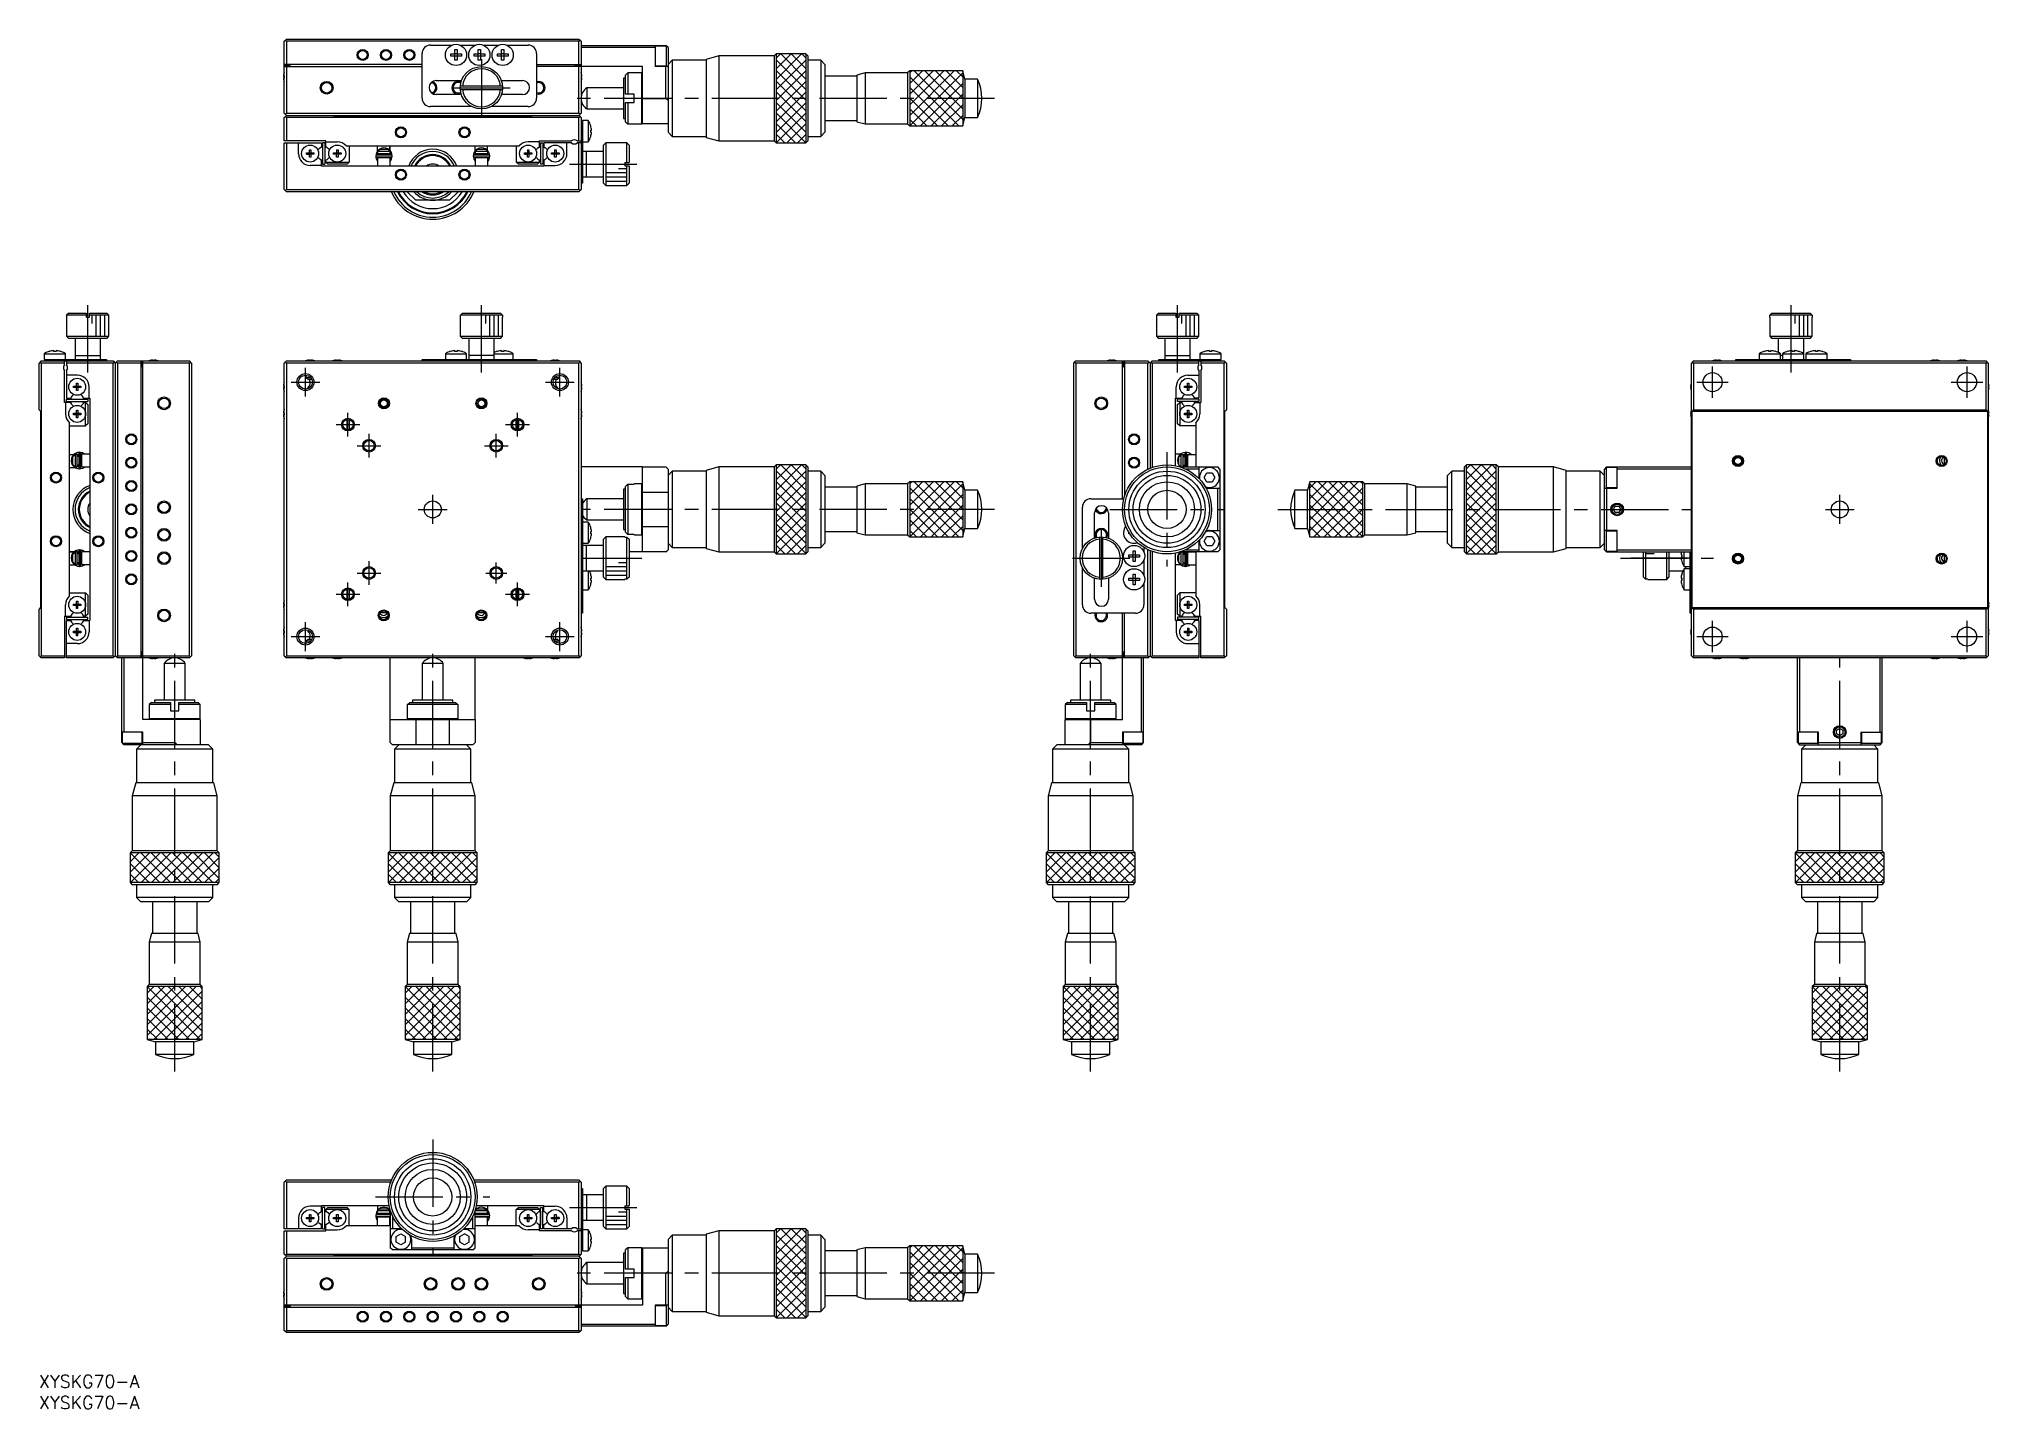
# Model space of a CAD drawing. Extents: x 0 to 460, y -8 to 315.
import ezdxf

# ---------------------------------------------------------------- set-up
doc = ezdxf.new("R2010")
doc.units = 0
doc.header["$LTSCALE"] = 0.5
doc.linetypes.add('CENTER', pattern=[50.8, 31.75, -6.35, 6.35, -6.35])
for name, color, linetype in [('MSM_CENTER', 1, 'CENTER'), ('MSM_CONTINUOUS', 7, 'CONTINUOUS'), ('MSM_NARROW', 5, 'CONTINUOUS'), ('MSM_PART_NUMBER', 7, 'CONTINUOUS')]:
    doc.layers.add(name, color=color, linetype=linetype)
doc.styles.get("Standard").update_dxf_attribs({"font": 'txt.shx', "height": 3, "bigfont": 'bigfont.shx'})

# ---------------------------------------------------------------- blocks, each defined once
blk = doc.blocks.new('*U2')
at = {"layer": 'MSM_PART_NUMBER'}
blk.add_text('XYSKG70-A', height=3, dxfattribs=at).set_placement((0, -3))
blk = doc.blocks.new('*U3')
at = {"layer": 'MSM_PART_NUMBER'}
blk.add_text('XYSKG70-A', height=3, dxfattribs=at).set_placement((0, -8))

msp = doc.modelspace()

# ---------------------------------------------------------------- linework, layer by layer
at = {"layer": 'MSM_CENTER'}
for p, q in [((104.34, 310.25), (104.34, 296.75)), ((97.59, 303.5), (111.09, 303.5)), ((225.34, 301), (124.84, 301)), ((125.14, 285.5), (142.14, 285.5)), ((11.5, 236.4), (11.5, 253.4)), ((104.34, 236.4), (104.34, 253.4)), ((268.5, 236.4), (268.5, 253.4)), ((413.16, 236.4), (413.16, 253.4)), ((62.84, 230.7), (62.84, 237.5)), ((122.84, 230.7), (122.84, 237.5)), ((394.66, 230.4), (394.66, 237.8)), ((454.66, 230.4), (454.66, 237.8)), ((59.44, 234.1), (66.24, 234.1)), ((119.44, 234.1), (126.24, 234.1)), ((390.96, 234.1), (398.36, 234.1)), ((450.96, 234.1), (458.36, 234.1)), ((72.84, 221.3), (72.84, 226.9)), ((112.84, 221.3), (112.84, 226.9)), ((70.04, 224.1), (75.64, 224.1)), ((77.84, 216.3), (77.84, 221.9)), ((107.84, 216.3), (107.84, 221.9)), ((110.04, 224.1), (115.64, 224.1)), ((75.04, 219.1), (80.64, 219.1)), ((105.04, 219.1), (110.64, 219.1)), ((266, 217.6), (266, 190.6)), ((92.84, 200.7), (92.84, 207.5)), ((424.66, 200.7), (424.66, 207.5)), ((89.44, 204.1), (96.24, 204.1)), ((225.34, 204.1), (127.84, 204.1)), ((252.5, 204.1), (279.5, 204.1)), ((292.16, 204.1), (389.66, 204.1)), ((421.26, 204.1), (428.06, 204.1)), ((250.5, 199.35), (250.5, 185.85)), ((75.04, 189.1), (80.64, 189.1)), ((77.84, 186.3), (77.84, 191.9)), ((105.34, 189.1), (110.34, 189.1)), ((107.84, 186.6), (107.84, 191.6)), ((128.14, 192.6), (142.14, 192.6)), ((243.75, 192.6), (257.25, 192.6)), ((372.91, 192.6), (394.91, 192.6)), ((389.36, 192.6), (375.36, 192.6)), ((70.04, 184.1), (75.64, 184.1)), ((72.84, 181.3), (72.84, 186.9)), ((110.04, 184.1), (115.64, 184.1)), ((112.84, 181.3), (112.84, 186.9)), ((62.84, 170.7), (62.84, 177.5)), ((122.84, 170.7), (122.84, 177.5)), ((394.66, 170.4), (394.66, 177.8)), ((454.66, 170.4), (454.66, 177.8)), ((32, 71.6), (32, 172.1)), ((59.44, 174.1), (66.24, 174.1)), ((92.84, 71.6), (92.84, 172.1)), ((119.44, 174.1), (126.24, 174.1)), ((248, 71.6), (248, 172.1)), ((390.96, 174.1), (398.36, 174.1)), ((450.96, 174.1), (458.36, 174.1)), ((424.66, 71.6), (424.66, 169.1)), ((92.84, 55.5), (92.84, 28.5)), ((79.34, 42), (106.34, 42)), ((125.14, 39.5), (142.14, 39.5)), ((225.34, 24), (124.84, 24))]:
    msp.add_line(p, q, dxfattribs=at)
at = {"layer": 'MSM_CONTINUOUS'}
for p, q in [((57.84, 314.5), (58.09, 314.75)), ((57.84, 297.5), (57.84, 314.5)), ((58.09, 314.75), (58.34, 315)), ((58.09, 314.75), (58.34, 314.5)), ((58.34, 315), (127.34, 315)), ((127.34, 314.5), (58.34, 314.5)), ((58.34, 314.5), (58.34, 309)), ((92.34, 313.55), (97.37, 313.55)), ((99.32, 313.55), (102.87, 313.55)), ((104.82, 313.55), (108.37, 313.55)), ((110.32, 313.55), (115.34, 313.55)), ((127.34, 315), (127.59, 314.75)), ((127.34, 314.5), (127.59, 314.75)), ((127.34, 309), (127.34, 314.5)), ((127.59, 314.75), (127.84, 314.5)), ((127.84, 314.5), (127.84, 297.5)), ((127.84, 313.5), (147.84, 313.5)), ((145.34, 313), (127.84, 313)), ((145.34, 313.5), (145.34, 308.5)), ((147.94, 313.35), (145.34, 313.35)), ((148.34, 313), (147.84, 313.5)), ((147.94, 308.65), (147.94, 313.35)), ((148.34, 313), (148.34, 293)), ((90.34, 309), (57.84, 309)), ((57.84, 308.75), (59.24, 308.75)), ((57.84, 308.5), (90.34, 308.5)), ((58.34, 308.5), (58.34, 297.5)), ((59.24, 308.5), (59.24, 308.75)), ((90.34, 301.05), (90.34, 311.55)), ((97.09, 311.51), (98.08, 311.51)), ((97.09, 310.99), (97.09, 311.51)), ((98.08, 310.99), (97.09, 310.99)), ((98.04, 310.99), (98.04, 311.51)), ((98.08, 311.51), (98.08, 312.51)), ((98.08, 312.51), (98.6, 312.51)), ((98.08, 311.55), (98.6, 311.55)), ((98.08, 309.99), (98.08, 310.99)), ((98.6, 310.95), (98.08, 310.95)), ((98.6, 309.99), (98.08, 309.99)), ((98.6, 312.51), (98.6, 311.51)), ((98.6, 311.51), (99.6, 311.51)), ((99.6, 310.99), (98.6, 310.99)), ((98.6, 310.99), (98.6, 309.99)), ((98.65, 311.51), (98.65, 310.99)), ((99.6, 311.51), (99.6, 310.99)), ((102.59, 311.51), (103.58, 311.51)), ((102.59, 310.99), (102.59, 311.51)), ((103.58, 310.99), (102.59, 310.99)), ((103.54, 310.99), (103.54, 311.51)), ((103.58, 311.51), (103.58, 312.51)), ((103.58, 312.51), (104.1, 312.51)), ((103.58, 311.55), (104.1, 311.55)), ((103.58, 309.99), (103.58, 310.99)), ((104.1, 310.95), (103.58, 310.95)), ((104.1, 309.99), (103.58, 309.99)), ((104.1, 312.51), (104.1, 311.51)), ((104.1, 311.51), (105.1, 311.51)), ((105.1, 310.99), (104.1, 310.99)), ((104.1, 310.99), (104.1, 309.99)), ((104.15, 311.51), (104.15, 310.99)), ((105.1, 311.51), (105.1, 310.99)), ((108.09, 311.51), (109.08, 311.51)), ((108.09, 310.99), (108.09, 311.51)), ((109.08, 310.99), (108.09, 310.99)), ((109.04, 310.99), (109.04, 311.51)), ((109.08, 311.51), (109.08, 312.51)), ((109.08, 312.51), (109.6, 312.51)), ((109.08, 311.55), (109.6, 311.55)), ((109.08, 309.99), (109.08, 310.99)), ((109.6, 310.95), (109.08, 310.95)), ((109.6, 309.99), (109.08, 309.99)), ((109.6, 312.51), (109.6, 311.51)), ((109.6, 311.51), (110.6, 311.51)), ((110.6, 310.99), (109.6, 310.99)), ((109.6, 310.99), (109.6, 309.99)), ((109.65, 311.51), (109.65, 310.99)), ((110.6, 311.51), (110.6, 310.99)), ((117.34, 311.55), (117.34, 301.05)), ((117.34, 309), (127.84, 309)), ((142.34, 308.5), (117.34, 308.5)), ((126.44, 308.5), (126.44, 308.75)), ((127.84, 308.75), (126.44, 308.75)), ((127.34, 297.5), (127.34, 308.5)), ((142.34, 295), (142.34, 308.5)), ((145.34, 308.65), (147.94, 308.65)), ((148.34, 308.5), (145.34, 308.5)), ((147.84, 301), (147.84, 308.5)), ((149.34, 310), (148.34, 309)), ((157.34, 310), (149.34, 310)), ((149.34, 310), (149.34, 292)), ((160.34, 311), (157.34, 310.2)), ((157.34, 310.2), (157.34, 291.8)), ((173.34, 311), (160.34, 311)), ((160.34, 311), (160.34, 291)), ((173.84, 311.5), (173.34, 311)), ((173.34, 311), (173.34, 291)), ((180.84, 311.5), (173.84, 311.5)), ((173.84, 311.5), (173.84, 290.5)), ((181.34, 311), (180.84, 311.5)), ((180.84, 311.5), (180.84, 290.5)), ((181.34, 311), (181.34, 291)), ((184.34, 310), (181.34, 310)), ((185.34, 309), (184.34, 310)), ((184.34, 310), (184.34, 292)), ((185.34, 309), (185.34, 293)), ((57.66, 306.18), (57.78, 306.18)), ((57.78, 305.82), (57.66, 305.82)), ((57.77, 306.89), (57.78, 306.89)), ((57.78, 305.11), (57.77, 305.11)), ((57.78, 306.18), (57.78, 305.82)), ((93.64, 305.2), (99.64, 305.2)), ((109.33, 303.9), (99.36, 303.9)), ((109.05, 305.2), (114.04, 305.2)), ((127.91, 306.89), (127.92, 306.89)), ((127.91, 305.82), (127.91, 306.18)), ((127.91, 306.18), (128.03, 306.18)), ((128.03, 305.82), (127.91, 305.82)), ((127.92, 305.11), (127.91, 305.11)), ((137.84, 303.5), (129.19, 303.5)), ((129.19, 303.5), (129.19, 298.5)), ((138.34, 305.75), (137.84, 305.75)), ((137.84, 305.75), (137.84, 296.25)), ((138.84, 307), (138.34, 306.5)), ((138.34, 302), (138.34, 306.5)), ((142.14, 307), (138.84, 307)), ((138.84, 307), (138.84, 302)), ((142.34, 306.8), (142.14, 307)), ((142.14, 295), (142.14, 307)), ((192.84, 306.25), (185.34, 306.25)), ((194.84, 307), (192.84, 306.5)), ((192.84, 306.5), (192.84, 295.5)), ((204.84, 307), (194.84, 307)), ((194.84, 307), (194.84, 295)), ((205.34, 307.5), (204.84, 307)), ((204.84, 307), (204.84, 295)), ((217.84, 307.5), (205.34, 307.5)), ((205.34, 307.5), (205.34, 294.5)), ((218.34, 305.5), (217.84, 307.5)), ((217.84, 307.5), (217.84, 294.5)), ((221.33, 305.5), (218.34, 305.5)), ((218.34, 305.5), (218.34, 296.5)), ((221.33, 305.5), (221.33, 296.5)), ((102.07, 299.05), (92.34, 299.05)), ((99.61, 301.9), (93.64, 301.9)), ((99.36, 303.1), (109.33, 303.1)), ((115.34, 299.05), (106.62, 299.05)), ((114.04, 301.9), (109.08, 301.9)), ((140.34, 302), (138.34, 302)), ((138.34, 300), (140.34, 300)), ((138.34, 295.5), (138.34, 300)), ((138.84, 300), (138.84, 295)), ((140.34, 300), (140.34, 302)), ((142.34, 301), (147.84, 301)), ((148.34, 300.5), (147.84, 301)), ((58.34, 297), (57.84, 297.5)), ((57.84, 296.5), (58.09, 296.75)), ((57.84, 291), (57.84, 296.5)), ((58.34, 297.5), (58.09, 297.25)), ((58.34, 297), (58.09, 296.75)), ((58.09, 296.75), (58.34, 296.5)), ((58.34, 297.5), (127.34, 297.5)), ((58.34, 297), (127.34, 297)), ((58.34, 296.5), (58.34, 291)), ((127.34, 296.5), (58.34, 296.5)), ((69.34, 297), (69.69, 296.65)), ((115.99, 296.65), (69.69, 296.65)), ((116.34, 297), (115.99, 296.65)), ((127.84, 297.5), (127.34, 297)), ((127.59, 297.25), (127.34, 297.5)), ((127.59, 296.75), (127.34, 297)), ((127.34, 296.5), (127.59, 296.75)), ((127.34, 291), (127.34, 296.5)), ((127.59, 296.75), (127.84, 296.5)), ((127.84, 296.5), (127.84, 279.5)), ((127.84, 295.55), (128.14, 295.55)), ((129.54, 295.75), (128.14, 295.75)), ((128.14, 295.75), (128.14, 281.05)), ((129.19, 298.5), (137.84, 298.5)), ((129.54, 295.75), (129.54, 290.75)), ((130.11, 294.51), (130.11, 294.51)), ((137.84, 296.25), (138.34, 296.25)), ((138.34, 295.5), (138.84, 295)), ((138.84, 295), (142.14, 295)), ((142.14, 295), (142.34, 295.2)), ((148.34, 295), (142.34, 295)), ((185.34, 295.75), (192.84, 295.75)), ((192.84, 295.5), (194.84, 295)), ((194.84, 295), (204.84, 295)), ((204.84, 295), (205.34, 294.5)), ((205.34, 294.5), (217.84, 294.5)), ((217.84, 294.5), (218.34, 296.5)), ((218.34, 296.5), (221.33, 296.5)), ((67.64, 291), (57.84, 291)), ((57.84, 290.5), (66.64, 290.5)), ((57.84, 279.5), (57.84, 290.5)), ((58.34, 290.5), (58.34, 279.5)), ((61.19, 287.95), (61.19, 290.5)), ((66.64, 290.5), (66.64, 289.54)), ((67.44, 290.5), (66.84, 290.5)), ((66.84, 290.5), (66.84, 285.5)), ((67.44, 290.5), (67.44, 285.5)), ((67.64, 289.54), (67.64, 291)), ((67.64, 290.75), (70.34, 290.75)), ((72.42, 289.8), (113.27, 289.8)), ((73.14, 289.8), (73.14, 286)), ((79.74, 289.8), (79.74, 288.48)), ((82.74, 288.75), (82.74, 289.8)), ((82.84, 288.64), (82.84, 289.8)), ((102.74, 289.8), (102.74, 288.48)), ((105.74, 288.75), (105.74, 289.8)), ((112.54, 289.8), (112.54, 286)), ((118.04, 290.75), (115.34, 290.75)), ((118.04, 289.54), (118.04, 291)), ((118.04, 291), (125.58, 291)), ((118.24, 290.5), (118.84, 290.5)), ((118.24, 290.5), (118.24, 285.5)), ((118.84, 290.5), (118.84, 285.5)), ((125.58, 290.5), (119.04, 290.5)), ((119.04, 290.5), (119.04, 289.54)), ((124.49, 287.95), (124.49, 290.5)), ((126.91, 291), (127.84, 291)), ((127.84, 290.5), (126.91, 290.5)), ((127.34, 279.5), (127.34, 290.5)), ((128.14, 290.75), (129.54, 290.75)), ((130.11, 293.51), (130.28, 293.51)), ((130.11, 292.99), (130.11, 293.51)), ((130.28, 292.99), (130.11, 292.99)), ((130.11, 291.99), (130.11, 291.99)), ((133.64, 290.5), (133.14, 290)), ((133.14, 281), (133.14, 290)), ((138.64, 290.5), (133.64, 290.5)), ((133.64, 290.5), (133.64, 280.5)), ((139.14, 290), (138.64, 290.5)), ((138.64, 285.9), (138.64, 290.5)), ((139.14, 290), (139.14, 285.9)), ((148.34, 293), (149.34, 292)), ((149.34, 292), (157.34, 292)), ((157.34, 291.8), (160.34, 291)), ((160.34, 291), (173.34, 291)), ((173.34, 291), (173.84, 290.5)), ((173.84, 290.5), (180.84, 290.5)), ((180.84, 290.5), (181.34, 291)), ((181.34, 292), (184.34, 292)), ((184.34, 292), (185.34, 293)), ((63.06, 287.82), (63.06, 288.18)), ((63.06, 288.18), (63.76, 288.18)), ((63.06, 287.82), (63.76, 287.82)), ((63.76, 288.18), (63.76, 288.89)), ((63.76, 288.89), (64.12, 288.89)), ((63.78, 288.17), (63.76, 288.18)), ((63.78, 287.83), (63.76, 287.82)), ((63.76, 287.11), (63.76, 287.82)), ((64.12, 287.11), (63.76, 287.11)), ((63.78, 287.83), (63.78, 288.17)), ((63.78, 288.17), (64.11, 288.17)), ((64.11, 287.83), (63.78, 287.83)), ((66.64, 285.2), (63.94, 285.2)), ((64.11, 288.17), (64.12, 288.18)), ((64.11, 288.17), (64.11, 287.83)), ((64.11, 287.83), (64.12, 287.82)), ((64.12, 288.89), (64.12, 288.18)), ((64.12, 288.18), (64.83, 288.18)), ((64.83, 287.82), (64.12, 287.82)), ((64.12, 287.82), (64.12, 287.11)), ((64.83, 288.18), (64.83, 287.82)), ((66.64, 289.54), (66.35, 289.37)), ((66.35, 286.63), (66.64, 286.46)), ((66.64, 285), (66.64, 286.46)), ((66.84, 285.5), (67.44, 285.5)), ((67.44, 289.65), (67.44, 286.35)), ((67.94, 289.37), (67.64, 289.54)), ((67.64, 286.46), (67.94, 286.63)), ((67.64, 286), (67.64, 286.46)), ((68.14, 285.5), (67.64, 286)), ((67.64, 286), (73.14, 286)), ((72.64, 285.5), (68.14, 285.5)), ((69.46, 287.82), (69.46, 288.18)), ((69.46, 288.18), (70.16, 288.18)), ((70.16, 287.82), (69.46, 287.82)), ((70.16, 288.89), (70.16, 288.18)), ((70.16, 288.89), (70.52, 288.89)), ((70.18, 288.17), (70.16, 288.18)), ((70.18, 287.83), (70.16, 287.82)), ((70.16, 287.11), (70.16, 287.82)), ((70.52, 287.11), (70.16, 287.11)), ((70.18, 287.83), (70.18, 288.17)), ((70.18, 288.17), (70.51, 288.17)), ((70.51, 287.83), (70.18, 287.83)), ((70.51, 288.17), (70.52, 288.18)), ((70.51, 288.17), (70.51, 287.83)), ((70.51, 287.83), (70.52, 287.82)), ((70.52, 288.89), (70.52, 288.18)), ((70.52, 288.18), (71.23, 288.18)), ((71.23, 287.82), (70.52, 287.82)), ((70.52, 287.82), (70.52, 287.11)), ((71.23, 288.18), (71.23, 287.82)), ((72.64, 285.5), (73.14, 286)), ((79.55, 286.68), (79.55, 286.67)), ((79.55, 286.68), (79.55, 286.68)), ((79.55, 286.68), (79.55, 286.68)), ((79.55, 286.67), (79.57, 286.63)), ((79.55, 286.67), (79.55, 286.67)), ((79.57, 286.63), (79.58, 286.6)), ((79.57, 286.63), (79.57, 286.63)), ((79.57, 286.63), (79.57, 286.63)), ((79.57, 286.63), (79.57, 286.63)), ((83.1, 287.59), (79.6, 287.59)), ((79.6, 287.2), (83.1, 287.2)), ((79.81, 287.59), (79.92, 288)), ((79.84, 288.5), (79.84, 288)), ((82.84, 288.5), (79.84, 288.5)), ((79.84, 288), (82.84, 288)), ((79.84, 287), (79.84, 285)), ((82.84, 287), (79.84, 287)), ((79.85, 287.8), (80.34, 287.8)), ((79.9, 288.5), (80.43, 289)), ((79.92, 287), (80.21, 287.2)), ((80.24, 287.8), (80.24, 287.59)), ((80.24, 287.2), (80.24, 287)), ((80.34, 288), (80.34, 287.59)), ((80.34, 287.2), (80.34, 287)), ((80.43, 289), (82.26, 289)), ((82.26, 289), (82.79, 288.5)), ((82.34, 287.59), (82.34, 288)), ((82.34, 287.8), (82.74, 287.8)), ((82.34, 287), (82.34, 287.2)), ((82.5, 287.2), (82.79, 287)), ((82.74, 287.8), (82.74, 288)), ((82.79, 288), (82.9, 287.59)), ((82.84, 288), (82.84, 288.5)), ((82.84, 287.59), (82.84, 287.84)), ((82.84, 285), (82.84, 287)), ((82.93, 286.68), (82.84, 286.72)), ((82.92, 286.61), (82.84, 286.52)), ((82.85, 286.15), (83.16, 286.68)), ((82.84, 286.45), (82.85, 286.47)), ((83.14, 286.62), (82.93, 286.68)), ((83.14, 286.63), (83.13, 287.2)), ((83.16, 286.68), (83.3, 287.37)), ((102.55, 286.68), (102.55, 286.67)), ((102.55, 286.68), (102.55, 286.68)), ((102.55, 286.68), (102.55, 286.68)), ((102.55, 286.67), (102.57, 286.63)), ((102.55, 286.67), (102.55, 286.67)), ((102.57, 286.63), (102.58, 286.61)), ((102.57, 286.63), (102.57, 286.63)), ((102.57, 286.63), (102.57, 286.63)), ((102.57, 286.63), (102.57, 286.63)), ((106.1, 287.59), (102.6, 287.59)), ((102.6, 287.2), (106.1, 287.2)), ((102.81, 287.59), (102.92, 288)), ((102.84, 288.5), (102.84, 288)), ((105.84, 288.5), (102.84, 288.5)), ((102.84, 288), (105.84, 288)), ((102.84, 287.59), (102.84, 287.77)), ((102.84, 287.59), (102.84, 287.77)), ((102.84, 287), (102.84, 285)), ((105.84, 287), (102.84, 287)), ((102.85, 287.8), (103.34, 287.8)), ((102.9, 288.5), (103.43, 289)), ((102.92, 287), (103.21, 287.2)), ((103.24, 287.8), (103.24, 287.59)), ((103.24, 287.2), (103.24, 287)), ((103.34, 288), (103.34, 287.59)), ((103.34, 287.2), (103.34, 287)), ((103.43, 289), (105.26, 289)), ((105.26, 289), (105.79, 288.5)), ((105.34, 287.59), (105.34, 288)), ((105.34, 287.8), (105.74, 287.8)), ((105.34, 287), (105.34, 287.2)), ((105.5, 287.2), (105.79, 287)), ((105.74, 287.8), (105.74, 288)), ((105.79, 288), (105.9, 287.59)), ((105.84, 288), (105.84, 288.5)), ((105.84, 285), (105.84, 287)), ((105.93, 286.68), (105.84, 286.72)), ((105.92, 286.61), (105.84, 286.52)), ((105.85, 286.15), (106.14, 286.62)), ((105.84, 286.45), (105.85, 286.47)), ((106.14, 286.62), (105.93, 286.68)), ((106.14, 286.63), (106.13, 287.2)), ((106.16, 286.68), (106.3, 287.37)), ((113.04, 285.5), (112.54, 286)), ((112.54, 286), (118.04, 286)), ((117.54, 285.5), (113.04, 285.5)), ((114.46, 287.82), (114.46, 288.18)), ((114.46, 288.18), (115.16, 288.18)), ((114.46, 287.82), (115.16, 287.82)), ((115.16, 288.89), (115.16, 288.18)), ((115.16, 288.89), (115.52, 288.89)), ((115.18, 288.17), (115.16, 288.18)), ((115.18, 287.83), (115.16, 287.82)), ((115.16, 287.11), (115.16, 287.82)), ((115.52, 287.11), (115.16, 287.11)), ((115.18, 287.83), (115.18, 288.17)), ((115.18, 288.17), (115.51, 288.17)), ((115.51, 287.83), (115.18, 287.83)), ((115.51, 288.17), (115.52, 288.18)), ((115.51, 288.17), (115.51, 287.83)), ((115.51, 287.83), (115.52, 287.82)), ((115.52, 288.89), (115.52, 288.18)), ((115.52, 288.18), (116.23, 288.18)), ((116.23, 287.82), (115.52, 287.82)), ((115.52, 287.82), (115.52, 287.11)), ((116.23, 288.18), (116.23, 287.82)), ((117.54, 285.5), (118.04, 286)), ((117.75, 289.37), (118.04, 289.54)), ((118.04, 286.46), (117.75, 286.63)), ((118.04, 286), (118.04, 286.46)), ((118.84, 285.5), (118.24, 285.5)), ((119.04, 289.54), (119.34, 289.37)), ((119.34, 286.63), (119.04, 286.46)), ((119.04, 286.46), (119.04, 285)), ((119.04, 285.2), (121.74, 285.2)), ((120.86, 287.82), (120.86, 288.18)), ((120.86, 288.18), (121.56, 288.18)), ((121.56, 287.82), (120.86, 287.82)), ((121.56, 288.89), (121.56, 288.18)), ((121.56, 288.89), (121.92, 288.89)), ((121.58, 288.17), (121.56, 288.18)), ((121.58, 287.83), (121.56, 287.82)), ((121.56, 287.11), (121.56, 287.82)), ((121.92, 287.11), (121.56, 287.11)), ((121.58, 287.83), (121.58, 288.17)), ((121.58, 288.17), (121.91, 288.17)), ((121.91, 287.83), (121.58, 287.83)), ((121.91, 288.17), (121.92, 288.18)), ((121.91, 288.17), (121.91, 287.83)), ((121.91, 287.83), (121.92, 287.82)), ((121.92, 288.89), (121.92, 288.18)), ((121.92, 288.18), (122.63, 288.18)), ((122.63, 287.82), (121.92, 287.82)), ((121.92, 287.82), (121.92, 287.11)), ((122.63, 288.18), (122.63, 287.82)), ((133.14, 288.5), (128.14, 288.5)), ((128.14, 283.9), (128.14, 287.2)), ((129.14, 282.5), (129.14, 288.5)), ((138.14, 285.9), (139.14, 285.9)), ((138.14, 285.9), (138.14, 285.1)), ((119.04, 285), (66.64, 285)), ((128.14, 281.05), (127.84, 281.05)), ((128.14, 282.5), (133.14, 282.5)), ((133.14, 281), (133.64, 280.5)), ((138.14, 285.1), (139.14, 285.1)), ((138.64, 280.5), (138.64, 285.1)), ((138.64, 280.5), (139.14, 281)), ((139.14, 285.1), (139.14, 281)), ((58.34, 279), (57.84, 279.5)), ((58.34, 279.5), (58.09, 279.25)), ((58.34, 279.5), (127.34, 279.5)), ((127.34, 279), (58.34, 279)), ((86.84, 279), (88.84, 277)), ((96.84, 277), (88.84, 277)), ((98.84, 279), (96.84, 277)), ((127.59, 279.25), (127.34, 279.5)), ((127.59, 279.25), (127.34, 279)), ((127.59, 279.25), (127.84, 279.5)), ((133.64, 280.5), (138.64, 280.5)), ((7, 250.4), (6.5, 249.9)), ((6.5, 249.9), (6.5, 244.9)), ((11.1, 249.9), (6.5, 249.9)), ((7, 250.4), (11.1, 250.4)), ((11.1, 250.4), (11.1, 249.4)), ((11.1, 249.4), (11.9, 249.4)), ((11.9, 250.4), (16, 250.4)), ((11.9, 249.4), (11.9, 250.4)), ((16.5, 249.9), (11.9, 249.9)), ((16.5, 249.9), (16, 250.4)), ((16.5, 244.9), (16.5, 249.9)), ((99.34, 249.4), (99.34, 244.9)), ((99.34, 249.4), (99.36, 249.4)), ((99.36, 249.9), (99.86, 250.4)), ((99.36, 249.4), (99.36, 249.9)), ((109.33, 249.9), (99.36, 249.9)), ((99.86, 250.4), (108.83, 250.4)), ((108.83, 250.4), (109.33, 249.9)), ((109.33, 249.9), (109.33, 249.4)), ((109.33, 249.4), (109.34, 249.4)), ((109.34, 244.9), (109.34, 249.4)), ((264, 250.4), (263.5, 249.9)), ((263.5, 249.9), (263.5, 244.9)), ((268.1, 249.9), (263.5, 249.9)), ((264, 250.4), (268.1, 250.4)), ((268.1, 250.4), (268.1, 249.4)), ((268.1, 249.4), (268.9, 249.4)), ((268.9, 250.4), (273, 250.4)), ((268.9, 249.4), (268.9, 250.4)), ((273.5, 249.9), (268.9, 249.9)), ((273.5, 249.9), (273, 250.4)), ((273.5, 244.9), (273.5, 249.9)), ((408.16, 249.4), (408.16, 244.9)), ((408.16, 249.4), (408.17, 249.4)), ((408.17, 249.9), (408.67, 250.4)), ((418.14, 249.9), (408.17, 249.9)), ((408.17, 249.4), (408.17, 249.9)), ((408.67, 250.4), (417.64, 250.4)), ((417.64, 250.4), (418.14, 249.9)), ((418.14, 249.9), (418.14, 249.4)), ((418.14, 249.4), (418.16, 249.4)), ((418.16, 244.9), (418.16, 249.4)), ((6.5, 244.9), (7, 244.4)), ((6.5, 244.9), (16.5, 244.9)), ((16, 244.4), (7, 244.4)), ((8.5, 244.4), (8.5, 239.4)), ((14.5, 239.4), (14.5, 244.4)), ((16, 244.4), (16.5, 244.9)), ((99.34, 244.9), (99.84, 244.4)), ((99.34, 244.9), (109.34, 244.9)), ((108.84, 244.4), (99.84, 244.4)), ((101.34, 244.4), (101.34, 239.4)), ((107.34, 239.4), (107.34, 244.4)), ((108.84, 244.4), (109.34, 244.9)), ((263.5, 244.9), (264, 244.4)), ((263.5, 244.9), (273.5, 244.9)), ((273, 244.4), (264, 244.4)), ((265.5, 244.4), (265.5, 239.4)), ((271.5, 239.4), (271.5, 244.4)), ((273, 244.4), (273.5, 244.9)), ((408.16, 244.9), (408.66, 244.4)), ((408.16, 244.9), (418.16, 244.9)), ((417.66, 244.4), (408.66, 244.4)), ((410.16, 244.4), (410.16, 241.08)), ((416.16, 239.4), (416.16, 244.4)), ((417.66, 244.4), (418.16, 244.9)), ((1.25, 240.79), (1.25, 239.4)), ((1.25, 240.79), (6.25, 240.79)), ((1.25, 239.4), (15.95, 239.4)), ((1.45, 239.1), (1.45, 239.4)), ((2.49, 241.36), (2.49, 241.37)), ((3.49, 241.36), (3.49, 241.53)), ((4.01, 241.36), (3.49, 241.36)), ((4.01, 241.53), (4.01, 241.36)), ((5.01, 241.37), (5.01, 241.36)), ((6.25, 239.4), (6.25, 240.79)), ((8.5, 240.4), (14.5, 240.4)), ((15.95, 239.4), (15.95, 239.1)), ((26.11, 239.17), (26.11, 239.17)), ((26.82, 239.17), (26.82, 239.29)), ((27.18, 239.17), (26.82, 239.17)), ((27.18, 239.29), (27.18, 239.17)), ((27.89, 239.17), (27.89, 239.17)), ((63.06, 239.17), (63.06, 239.17)), ((63.76, 239.17), (63.76, 239.29)), ((64.12, 239.17), (63.76, 239.17)), ((64.12, 239.29), (64.12, 239.17)), ((64.83, 239.17), (64.83, 239.17)), ((69.46, 239.17), (69.46, 239.17)), ((70.16, 239.17), (70.16, 239.29)), ((70.52, 239.17), (70.16, 239.17)), ((70.52, 239.29), (70.52, 239.17)), ((71.23, 239.17), (71.23, 239.17)), ((90.34, 239.4), (117.34, 239.4)), ((90.34, 239.1), (90.34, 239.4)), ((95.84, 240.79), (95.84, 239.4)), ((95.84, 240.79), (100.84, 240.79)), ((97.09, 241.36), (97.08, 241.37)), ((98.08, 241.36), (98.08, 241.53)), ((98.6, 241.36), (98.08, 241.36)), ((98.6, 241.53), (98.6, 241.36)), ((99.61, 241.37), (99.6, 241.36)), ((100.84, 239.4), (100.84, 240.79)), ((107.34, 240.4), (101.34, 240.4)), ((107.34, 240.79), (111.84, 240.79)), ((108.09, 241.36), (108.08, 241.37)), ((109.08, 241.36), (109.08, 241.53)), ((109.6, 241.36), (109.08, 241.36)), ((109.6, 241.53), (109.6, 241.36)), ((110.61, 241.37), (110.6, 241.36)), ((111.84, 239.4), (111.84, 240.79)), ((114.46, 239.17), (114.46, 239.17)), ((115.16, 239.17), (115.16, 239.29)), ((115.52, 239.17), (115.16, 239.17)), ((115.52, 239.29), (115.52, 239.17)), ((116.23, 239.17), (116.23, 239.17)), ((117.34, 239.4), (117.34, 239.1)), ((120.86, 239.17), (120.86, 239.17)), ((121.56, 239.17), (121.56, 239.29)), ((121.92, 239.17), (121.56, 239.17)), ((121.92, 239.29), (121.92, 239.17)), ((122.63, 239.17), (122.63, 239.17)), ((252.11, 239.17), (252.11, 239.17)), ((252.82, 239.17), (252.82, 239.29)), ((253.18, 239.17), (252.82, 239.17)), ((253.18, 239.29), (253.18, 239.17)), ((253.89, 239.17), (253.89, 239.17)), ((264.05, 239.4), (278.75, 239.4)), ((264.05, 239.1), (264.05, 239.4)), ((265.5, 240.4), (271.5, 240.4)), ((273.75, 240.79), (273.75, 239.4)), ((273.75, 240.79), (278.75, 240.79)), ((274.99, 241.36), (274.99, 241.37)), ((275.99, 241.36), (275.99, 241.53)), ((276.51, 241.36), (275.99, 241.36)), ((276.51, 241.53), (276.51, 241.36)), ((277.51, 241.37), (277.51, 241.36)), ((278.55, 239.4), (278.55, 239.1)), ((278.75, 239.4), (278.75, 240.79)), ((394.87, 239.17), (394.87, 239.17)), ((395.58, 239.17), (395.58, 239.29)), ((395.94, 239.17), (395.58, 239.17)), ((395.94, 239.29), (395.94, 239.17)), ((396.64, 239.17), (396.64, 239.17)), ((400.16, 239.4), (427.16, 239.4)), ((400.16, 239.1), (400.16, 239.4)), ((405.66, 240.79), (405.66, 239.4)), ((405.66, 240.79), (410.66, 240.79)), ((406.9, 241.36), (406.89, 241.37)), ((407.9, 241.36), (407.9, 241.53)), ((408.42, 241.36), (407.9, 241.36)), ((408.42, 241.53), (408.42, 241.36)), ((409.42, 241.37), (409.41, 241.36)), ((410.66, 239.4), (410.66, 240.79)), ((411.16, 240.4), (410.66, 240.4)), ((411.16, 240.79), (411.16, 239.4)), ((411.16, 240.79), (416.16, 240.79)), ((412.4, 241.36), (412.39, 241.37)), ((413.4, 241.36), (413.4, 241.53)), ((413.92, 241.36), (413.4, 241.36)), ((413.92, 241.53), (413.92, 241.36)), ((414.92, 241.37), (414.91, 241.36)), ((416.66, 240.79), (416.66, 239.4)), ((416.66, 240.79), (421.66, 240.79)), ((417.9, 241.36), (417.89, 241.37)), ((418.9, 241.36), (418.9, 241.53)), ((419.42, 241.36), (418.9, 241.36)), ((419.42, 241.53), (419.42, 241.36)), ((420.42, 241.37), (420.41, 241.36)), ((421.66, 239.4), (421.66, 240.79)), ((427.16, 239.4), (427.16, 239.1)), ((446.27, 239.17), (446.27, 239.17)), ((446.98, 239.17), (446.98, 239.29)), ((447.34, 239.17), (446.98, 239.17)), ((447.34, 239.29), (447.34, 239.17)), ((448.04, 239.17), (448.04, 239.17)), ((452.67, 239.17), (452.67, 239.17)), ((453.38, 239.17), (453.38, 239.29)), ((453.74, 239.17), (453.38, 239.17)), ((453.74, 239.29), (453.74, 239.17)), ((454.44, 239.17), (454.44, 239.17)), ((0.5, 239.1), (0, 238.6)), ((0, 227.6), (0, 238.6)), ((0.5, 238.6), (0.25, 238.85)), ((0.5, 239.1), (17.5, 239.1)), ((6, 238.6), (0.5, 238.6)), ((0.5, 238.6), (0.5, 169.6)), ((6, 238.16), (6, 239.1)), ((6, 229.3), (6, 236.84)), ((6.5, 239.1), (6.5, 238.16)), ((17.5, 238.6), (6.5, 238.6)), ((6.5, 236.84), (6.5, 230.3)), ((9.05, 235.75), (6.5, 235.75)), ((17.5, 239.1), (18, 238.6)), ((17.75, 238.85), (17.5, 238.6)), ((17.5, 169.6), (17.5, 238.6)), ((18.5, 239.1), (18, 238.6)), ((18, 238.6), (18, 169.6)), ((18.5, 238.6), (18.25, 238.85)), ((18.5, 239.1), (35.5, 239.1)), ((18.5, 238.6), (18.5, 169.6)), ((24, 238.6), (18.5, 238.6)), ((24, 239.1), (24, 169.1)), ((24.25, 239.1), (24.25, 237.7)), ((24.5, 237.7), (24.25, 237.7)), ((24.5, 154.6), (24.5, 239.1)), ((35.5, 238.6), (24.5, 238.6)), ((36, 238.6), (35.5, 239.1)), ((35.75, 238.85), (35.5, 238.6)), ((35.5, 169.6), (35.5, 238.6)), ((36, 238.6), (36, 169.6)), ((58.34, 239.1), (57.84, 238.6)), ((57.84, 169.6), (57.84, 238.6)), ((58.34, 238.6), (58.09, 238.85)), ((58.34, 239.1), (127.34, 239.1)), ((127.34, 238.6), (58.34, 238.6)), ((58.34, 238.6), (58.34, 169.6)), ((62.94, 235.75), (62.94, 235.2)), ((62.94, 235.2), (63.14, 235)), ((62.94, 235.2), (64.07, 235.2)), ((63.14, 235), (63.44, 234.7)), ((64.38, 234.7), (63.44, 234.7)), ((122.24, 234.7), (121.31, 234.7)), ((121.62, 235.2), (122.74, 235.2)), ((122.24, 234.7), (122.54, 235)), ((122.54, 235), (122.74, 235.2)), ((122.74, 235.2), (122.74, 235.75)), ((127.59, 238.85), (127.34, 239.1)), ((127.34, 238.6), (127.59, 238.85)), ((127.34, 169.6), (127.34, 238.6)), ((127.84, 238.6), (127.59, 238.85)), ((127.84, 238.6), (127.84, 169.6)), ((244, 238.6), (244.5, 239.1)), ((244, 169.6), (244, 238.6)), ((244.5, 238.6), (244.25, 238.85)), ((244.5, 239.1), (261.5, 239.1)), ((255.5, 238.6), (244.5, 238.6)), ((244.5, 238.6), (244.5, 169.6)), ((255.5, 206.6), (255.5, 239.1)), ((255.5, 237.7), (255.75, 237.7)), ((255.75, 239.1), (255.75, 237.7)), ((256, 239.1), (256, 207.3)), ((261.5, 238.6), (256, 238.6)), ((261.5, 239.1), (262, 238.6)), ((261.75, 238.85), (261.5, 238.6)), ((261.5, 213.59), (261.5, 238.6)), ((262.5, 239.1), (262, 238.6)), ((262, 238.6), (262, 213.81)), ((262.5, 238.6), (262.25, 238.85)), ((262.5, 239.1), (279.5, 239.1)), ((262.5, 238.6), (262.5, 214)), ((273.5, 238.6), (262.5, 238.6)), ((270.95, 235.75), (273.5, 235.75)), ((273.5, 238.16), (273.5, 239.1)), ((273.5, 236.84), (273.5, 230.3)), ((274, 239.1), (274, 238.16)), ((279.5, 238.6), (274, 238.6)), ((274, 236.84), (274, 229.3)), ((279.5, 239.1), (280, 238.6)), ((279.75, 238.85), (279.5, 238.6)), ((279.5, 169.6), (279.5, 238.6)), ((280, 238.6), (280, 227.6)), ((390.16, 239.1), (389.66, 238.6)), ((389.66, 169.6), (389.66, 238.6)), ((390.16, 238.6), (389.91, 238.85)), ((390.16, 239.1), (459.16, 239.1)), ((459.16, 238.6), (390.16, 238.6)), ((390.16, 238.6), (390.16, 227.6)), ((459.66, 238.6), (459.16, 239.1)), ((459.41, 238.85), (459.16, 238.6)), ((459.16, 227.6), (459.16, 238.6)), ((459.66, 238.6), (459.66, 169.6)), ((6.5, 230.3), (7.46, 230.3)), ((6.5, 229.5), (6.5, 230.1)), ((6.5, 230.1), (11.5, 230.1)), ((7.46, 230.3), (7.63, 230.59)), ((8.11, 232.82), (8.11, 233.18)), ((8.11, 233.18), (8.82, 233.18)), ((8.82, 232.82), (8.11, 232.82)), ((8.82, 233.18), (8.82, 233.89)), ((8.82, 233.89), (9.18, 233.89)), ((8.83, 233.17), (8.82, 233.18)), ((8.83, 232.83), (8.82, 232.82)), ((8.82, 232.11), (8.82, 232.82)), ((9.18, 232.11), (8.82, 232.11)), ((8.83, 233.17), (9.17, 233.17)), ((8.83, 232.83), (8.83, 233.17)), ((9.17, 232.83), (8.83, 232.83)), ((9.17, 233.17), (9.18, 233.18)), ((9.17, 233.17), (9.17, 232.83)), ((9.17, 232.83), (9.18, 232.82)), ((9.18, 233.89), (9.18, 233.18)), ((9.18, 233.18), (9.89, 233.18)), ((9.89, 232.82), (9.18, 232.82)), ((9.18, 232.82), (9.18, 232.11)), ((9.89, 233.18), (9.89, 232.82)), ((10.37, 230.59), (10.54, 230.3)), ((10.54, 230.3), (12, 230.3)), ((11.5, 230.1), (11.5, 229.5)), ((11.8, 230.3), (11.8, 233)), ((12, 230.3), (12, 177.9)), ((57.66, 233.18), (57.78, 233.18)), ((57.78, 232.82), (57.66, 232.82)), ((57.77, 233.89), (57.78, 233.89)), ((57.78, 232.11), (57.77, 232.11)), ((57.78, 233.18), (57.78, 232.82)), ((63.72, 232.7), (63.4, 232.7)), ((63.55, 232.61), (63.4, 232.7)), ((122.29, 232.7), (121.97, 232.7)), ((122.29, 232.7), (122.14, 232.61)), ((127.91, 233.89), (127.92, 233.89)), ((127.91, 233.18), (128.03, 233.18)), ((127.91, 232.82), (127.91, 233.18)), ((128.03, 232.82), (127.91, 232.82)), ((127.92, 232.11), (127.91, 232.11)), ((268, 214.41), (268, 230.3)), ((268, 230.3), (269.46, 230.3)), ((268.2, 230.3), (268.2, 233)), ((273.5, 230.1), (268.5, 230.1)), ((268.5, 229.5), (268.5, 230.1)), ((269.63, 230.59), (269.46, 230.3)), ((270.11, 233.18), (270.82, 233.18)), ((270.11, 232.82), (270.11, 233.18)), ((270.82, 232.82), (270.11, 232.82)), ((270.82, 233.18), (270.82, 233.89)), ((270.82, 233.89), (271.18, 233.89)), ((270.83, 233.17), (270.82, 233.18)), ((270.83, 232.83), (270.82, 232.82)), ((270.82, 232.11), (270.82, 232.82)), ((271.18, 232.11), (270.82, 232.11)), ((270.83, 232.83), (270.83, 233.17)), ((270.83, 233.17), (271.17, 233.17)), ((271.17, 232.83), (270.83, 232.83)), ((271.17, 233.17), (271.18, 233.18)), ((271.17, 233.17), (271.17, 232.83)), ((271.17, 232.83), (271.18, 232.82)), ((271.18, 233.89), (271.18, 233.18)), ((271.18, 233.18), (271.89, 233.18)), ((271.89, 232.82), (271.18, 232.82)), ((271.18, 232.82), (271.18, 232.11)), ((271.89, 233.18), (271.89, 232.82)), ((272.54, 230.3), (272.37, 230.59)), ((273.5, 230.3), (272.54, 230.3)), ((273.5, 230.1), (273.5, 229.5)), ((389.47, 233.18), (389.59, 233.18)), ((389.59, 232.82), (389.47, 232.82)), ((389.58, 233.89), (389.59, 233.89)), ((389.59, 232.11), (389.58, 232.11)), ((389.59, 233.18), (389.59, 232.82)), ((459.72, 233.89), (459.73, 233.89)), ((459.72, 232.82), (459.72, 233.18)), ((459.72, 233.18), (459.84, 233.18)), ((459.84, 232.82), (459.72, 232.82)), ((459.73, 232.11), (459.72, 232.11)), ((0, 227.6), (0.35, 227.25)), ((0.35, 227.25), (0.35, 180.95)), ((7.46, 229.3), (6, 229.3)), ((6.25, 229.3), (6.25, 226.6)), ((6.5, 229.5), (11.5, 229.5)), ((7.63, 229.01), (7.46, 229.3)), ((8.11, 226.42), (8.11, 226.78)), ((8.11, 226.78), (8.82, 226.78)), ((8.82, 226.42), (8.11, 226.42)), ((8.82, 226.78), (8.82, 227.49)), ((8.82, 227.49), (9.18, 227.49)), ((8.83, 226.77), (8.82, 226.78)), ((8.83, 226.43), (8.82, 226.42)), ((8.82, 225.71), (8.82, 226.42)), ((9.18, 225.71), (8.82, 225.71)), ((8.83, 226.77), (9.17, 226.77)), ((8.83, 226.43), (8.83, 226.77)), ((9.17, 226.43), (8.83, 226.43)), ((9.17, 226.77), (9.18, 226.78)), ((9.17, 226.77), (9.17, 226.43)), ((9.17, 226.43), (9.18, 226.42)), ((9.18, 227.49), (9.18, 226.78)), ((9.18, 226.78), (9.89, 226.78)), ((9.89, 226.42), (9.18, 226.42)), ((9.18, 226.42), (9.18, 225.71)), ((9.89, 226.78), (9.89, 226.42)), ((10.54, 229.3), (10.37, 229.01)), ((11, 229.3), (10.54, 229.3)), ((11, 229.3), (11.5, 228.8)), ((11, 223.8), (11, 229.3)), ((11.5, 228.8), (11.5, 224.3)), ((57.66, 226.78), (57.78, 226.78)), ((57.78, 226.42), (57.66, 226.42)), ((57.77, 227.49), (57.78, 227.49)), ((57.78, 225.71), (57.77, 225.71)), ((57.78, 226.78), (57.78, 226.42)), ((72.64, 222.87), (72.64, 225.33)), ((113.04, 225.33), (113.04, 222.87)), ((127.91, 227.49), (127.92, 227.49)), ((127.91, 226.78), (128.03, 226.78)), ((127.91, 226.42), (127.91, 226.78)), ((128.03, 226.42), (127.91, 226.42)), ((127.92, 225.71), (127.91, 225.71)), ((273.5, 229.5), (268.5, 229.5)), ((268.5, 228.8), (269, 229.3)), ((268.5, 224.3), (268.5, 228.8)), ((269, 229.3), (269.46, 229.3)), ((269, 229.3), (269, 223.8)), ((269.46, 229.3), (269.63, 229.01)), ((270.11, 226.78), (270.82, 226.78)), ((270.11, 226.42), (270.11, 226.78)), ((270.82, 226.42), (270.11, 226.42)), ((270.82, 226.78), (270.82, 227.49)), ((270.82, 227.49), (271.18, 227.49)), ((270.83, 226.77), (270.82, 226.78)), ((270.83, 226.43), (270.82, 226.42)), ((270.82, 225.71), (270.82, 226.42)), ((271.18, 225.71), (270.82, 225.71)), ((270.83, 226.43), (270.83, 226.77)), ((270.83, 226.77), (271.17, 226.77)), ((271.17, 226.43), (270.83, 226.43)), ((271.17, 226.77), (271.18, 226.78)), ((271.17, 226.77), (271.17, 226.43)), ((271.17, 226.43), (271.18, 226.42)), ((271.18, 227.49), (271.18, 226.78)), ((271.18, 226.78), (271.89, 226.78)), ((271.89, 226.42), (271.18, 226.42)), ((271.18, 226.42), (271.18, 225.71)), ((271.89, 226.78), (271.89, 226.42)), ((272.37, 229.01), (272.54, 229.3)), ((272.54, 229.3), (274, 229.3)), ((273.75, 229.3), (273.75, 226.6)), ((279.65, 227.25), (280, 227.6)), ((279.65, 180.95), (279.65, 227.25)), ((389.47, 226.78), (389.59, 226.78)), ((389.59, 226.42), (389.47, 226.42)), ((389.58, 227.49), (389.59, 227.49)), ((389.59, 225.71), (389.58, 225.71)), ((389.59, 226.78), (389.59, 226.42)), ((389.81, 227.25), (390.16, 227.6)), ((389.81, 227.25), (459.51, 227.25)), ((389.81, 180.95), (389.81, 227.25)), ((390.16, 227.6), (459.16, 227.6)), ((459.16, 227.6), (459.51, 227.25)), ((459.51, 227.25), (459.51, 180.95)), ((459.72, 227.49), (459.73, 227.49)), ((459.72, 226.42), (459.72, 226.78)), ((459.72, 226.78), (459.84, 226.78)), ((459.84, 226.42), (459.72, 226.42)), ((459.73, 225.71), (459.72, 225.71)), ((7.2, 183.68), (7.2, 224.52)), ((7.2, 223.8), (11, 223.8)), ((11.5, 224.3), (11, 223.8)), ((73.14, 225.31), (73.14, 222.89)), ((112.54, 222.89), (112.54, 225.31)), ((269, 223.8), (268.5, 224.3)), ((272.8, 223.8), (269, 223.8)), ((272.8, 224.52), (272.8, 214.1)), ((8.25, 217), (7.2, 217)), ((8, 216.52), (8.5, 217.05)), ((8, 214.68), (8, 216.52)), ((9, 217.1), (8.5, 217.1)), ((8.5, 217.1), (8.5, 214.1)), ((9, 217.04), (9.41, 217.15)), ((9, 214.1), (9, 217.1)), ((9.2, 217), (9, 217)), ((9.41, 216.6), (9, 216.6)), ((9.2, 216.6), (9.2, 217)), ((9.41, 217.36), (9.41, 213.86)), ((10.32, 217.42), (9.63, 217.55)), ((10.37, 217.4), (9.8, 217.38)), ((9.8, 213.86), (9.8, 217.36)), ((9.8, 216.76), (10, 217.05)), ((10, 216.6), (9.8, 216.6)), ((12, 217.1), (10, 217.1)), ((10, 217.1), (10, 214.1)), ((10.32, 217.19), (10.28, 217.1)), ((10.38, 217.39), (10.32, 217.19)), ((10.85, 217.1), (10.38, 217.39)), ((10.39, 217.17), (10.48, 217.1)), ((10.55, 217.1), (10.53, 217.11)), ((269.15, 217.1), (268, 217.1)), ((268.8, 216.42), (269.3, 216.95)), ((268.8, 214.58), (268.8, 216.42)), ((269.8, 217), (269.3, 217)), ((269.3, 217), (269.3, 214.1)), ((269.69, 217.42), (269.63, 217.4)), ((269.69, 217), (270.2, 217.15)), ((269.78, 217.04), (269.78, 217.04)), ((269.8, 214.1), (269.8, 217)), ((270.2, 216.5), (269.8, 216.5)), ((270, 216.5), (270, 217.05)), ((270.2, 216.6), (270, 216.6)), ((270.2, 217.36), (270.2, 214.1)), ((270.59, 214.1), (270.59, 217.36)), ((270.59, 217.15), (271.09, 217)), ((270.8, 216.6), (270.59, 216.6)), ((270.8, 216.5), (270.59, 216.5)), ((272.8, 217), (270.8, 217)), ((270.8, 217), (270.8, 214.1)), ((271, 217.04), (271, 217)), ((449.26, 216.39), (449.26, 214.61)), ((7.2, 214), (8.52, 214)), ((8.5, 214.15), (8, 214.68)), ((8.5, 214.1), (9, 214.1)), ((9, 214.6), (9.41, 214.6)), ((9.41, 214.07), (9, 214.18)), ((9.2, 214.11), (9.2, 214.6)), ((9.2, 214.5), (9.41, 214.5)), ((9.41, 214.1), (9.23, 214.1)), ((9.8, 214.6), (10, 214.6)), ((9.8, 214.5), (10, 214.5)), ((10, 214.17), (9.8, 214.46)), ((10, 214.1), (12, 214.1)), ((10.31, 213.8), (10.32, 213.8)), ((10.31, 213.8), (10.31, 213.8)), ((10.31, 213.8), (10.31, 213.8)), ((10.32, 213.8), (10.33, 213.8)), ((10.32, 213.8), (10.32, 213.8)), ((10.32, 213.8), (10.32, 213.8)), ((10.32, 213.8), (10.32, 213.8)), ((10.32, 213.8), (10.32, 213.8)), ((10.32, 213.8), (10.32, 213.8)), ((10.32, 213.8), (10.32, 213.8)), ((10.33, 213.81), (10.37, 213.82)), ((10.33, 213.8), (10.33, 213.81)), ((10.37, 213.82), (10.37, 213.82)), ((10.37, 213.82), (10.37, 213.82)), ((10.37, 213.82), (10.37, 213.82)), ((142.34, 214.1), (127.84, 214.1)), ((142.34, 214.1), (147.84, 214.1)), ((142.34, 194.1), (142.34, 214.1)), ((148.34, 213.6), (147.84, 214.1)), ((148.34, 213.6), (148.34, 194.6)), ((149.34, 213.1), (148.34, 212.1)), ((157.34, 213.1), (149.34, 213.1)), ((149.34, 213.1), (149.34, 195.1)), ((160.34, 214.1), (157.34, 213.3)), ((157.34, 213.3), (157.34, 194.9)), ((173.34, 214.1), (160.34, 214.1)), ((160.34, 214.1), (160.34, 194.1)), ((173.84, 214.6), (173.34, 214.1)), ((173.34, 214.1), (173.34, 194.1)), ((180.84, 214.6), (173.84, 214.6)), ((173.84, 214.6), (173.84, 193.6)), ((181.34, 214.1), (180.84, 214.6)), ((180.84, 214.6), (180.84, 193.6)), ((181.34, 214.1), (181.34, 194.1)), ((184.34, 213.1), (181.34, 213.1)), ((185.34, 212.1), (184.34, 213.1)), ((184.34, 213.1), (184.34, 195.1)), ((185.34, 212.1), (185.34, 196.1)), ((269.26, 214.1), (268.8, 214.58)), ((269.15, 214.11), (269.17, 214.1)), ((269.2, 214.1), (278, 214.1)), ((269.8, 214.5), (270.2, 214.5)), ((270, 214.17), (270, 214.5)), ((273.5, 213.6), (270.47, 213.6)), ((270.59, 214.5), (270.8, 214.5)), ((273.5, 214.1), (273.5, 211.6)), ((274.73, 211.6), (275.36, 212.7)), ((275.36, 210.5), (274.73, 211.6)), ((275.36, 212.7), (276.64, 212.7)), ((276.64, 212.7), (277.27, 211.6)), ((277.27, 211.6), (276.64, 210.5)), ((278.5, 213.6), (278, 214.1)), ((278.5, 213.6), (278.5, 194.6)), ((333.16, 213.1), (332.16, 212.1)), ((332.16, 196.1), (332.16, 212.1)), ((336.16, 213.1), (333.16, 213.1)), ((333.16, 195.1), (333.16, 213.1)), ((336.66, 214.6), (336.16, 214.1)), ((336.16, 194.1), (336.16, 214.1)), ((343.66, 214.6), (336.66, 214.6)), ((336.66, 193.6), (336.66, 214.6)), ((344.16, 214.1), (343.66, 214.6)), ((343.66, 193.6), (343.66, 214.6)), ((357.16, 214.1), (344.16, 214.1)), ((344.16, 194.1), (344.16, 214.1)), ((360.16, 213.3), (357.16, 214.1)), ((357.16, 194.1), (357.16, 214.1)), ((360.16, 194.9), (360.16, 213.3)), ((368.16, 213.1), (360.16, 213.1)), ((369.16, 212.1), (368.16, 213.1)), ((368.16, 195.1), (368.16, 213.1)), ((369.66, 214.1), (369.16, 213.6)), ((369.16, 194.6), (369.16, 213.6)), ((372.16, 213.95), (369.56, 213.95)), ((369.56, 213.95), (369.56, 209.25)), ((369.66, 214.1), (389.66, 214.1)), ((372.16, 209.1), (372.16, 214.1)), ((389.66, 213.6), (372.16, 213.6)), ((447.59, 215.61), (447.59, 215.63)), ((138.34, 208.85), (137.84, 208.85)), ((137.84, 208.85), (137.84, 199.35)), ((138.34, 209.51), (138.84, 210.02)), ((138.34, 198.69), (138.34, 209.51)), ((138.84, 210.02), (140.34, 210.02)), ((138.84, 210.02), (138.84, 198.18)), ((142.14, 210.1), (140.34, 210.1)), ((140.34, 210.02), (140.34, 210.1)), ((142.34, 209.9), (142.14, 210.1)), ((142.14, 198.1), (142.14, 210.1)), ((148.34, 208.1), (142.34, 208.1)), ((192.84, 209.35), (185.34, 209.35)), ((194.84, 210.1), (192.84, 209.6)), ((192.84, 209.6), (192.84, 198.6)), ((204.84, 210.1), (194.84, 210.1)), ((194.84, 210.1), (194.84, 198.1)), ((205.34, 210.6), (204.84, 210.1)), ((204.84, 210.1), (204.84, 198.1)), ((217.84, 210.6), (205.34, 210.6)), ((205.34, 210.6), (205.34, 197.6)), ((218.34, 208.6), (217.84, 210.6)), ((217.84, 210.6), (217.84, 197.6)), ((221.33, 208.6), (218.34, 208.6)), ((218.34, 208.6), (218.34, 199.6)), ((221.33, 208.6), (221.33, 199.6)), ((276.64, 210.5), (275.36, 210.5)), ((276, 209.1), (278.5, 209.1)), ((278, 199.1), (278, 209.1)), ((299.16, 208.6), (296.17, 208.6)), ((296.17, 199.6), (296.17, 208.6)), ((299.66, 210.6), (299.16, 208.6)), ((299.16, 199.6), (299.16, 208.6)), ((312.16, 210.6), (299.66, 210.6)), ((299.66, 197.6), (299.66, 210.6)), ((312.66, 210.1), (312.16, 210.6)), ((312.16, 197.6), (312.16, 210.6)), ((322.66, 210.1), (312.66, 210.1)), ((312.66, 198.1), (312.66, 210.1)), ((324.66, 209.6), (322.66, 210.1)), ((322.66, 198.1), (322.66, 210.1)), ((324.66, 198.6), (324.66, 209.6)), ((332.16, 209.35), (324.66, 209.35)), ((369.16, 209.1), (372.16, 209.1)), ((369.56, 209.25), (372.16, 209.25)), ((369.66, 209.1), (369.66, 199.1)), ((127.84, 206.6), (128.14, 206.6)), ((128.14, 206.6), (128.14, 179.6)), ((137.84, 206.6), (129.19, 206.6)), ((129.19, 206.6), (129.19, 201.6)), ((246.05, 194.88), (246.05, 204.6)), ((248.05, 206.6), (255.8, 206.6)), ((248.9, 197.34), (248.9, 203.3)), ((252.2, 203.3), (252.2, 197.3)), ((371.29, 204.1), (371.72, 204.85)), ((371.72, 203.35), (371.29, 204.1)), ((371.72, 204.85), (372.59, 204.85)), ((372.59, 203.35), (371.72, 203.35)), ((372.59, 204.85), (373.02, 204.1)), ((373.02, 204.1), (372.59, 203.35)), ((129.54, 201.1), (128.14, 201.1)), ((129.19, 201.6), (137.84, 201.6)), ((129.54, 201.1), (129.54, 196.1)), ((130.11, 199.86), (130.11, 199.86)), ((130.11, 198.34), (130.11, 198.86)), ((130.11, 198.86), (130.28, 198.86)), ((130.28, 198.34), (130.11, 198.34)), ((137.84, 199.35), (138.34, 199.35)), ((138.84, 198.18), (138.34, 198.69)), ((140.34, 198.18), (138.84, 198.18)), ((140.34, 198.1), (140.34, 198.18)), ((140.34, 198.1), (142.14, 198.1)), ((142.14, 198.1), (142.34, 198.3)), ((142.34, 200.1), (148.34, 200.1)), ((185.34, 198.85), (192.84, 198.85)), ((192.84, 198.6), (194.84, 198.1)), ((194.84, 198.1), (204.84, 198.1)), ((204.84, 198.1), (205.34, 197.6)), ((217.84, 197.6), (218.34, 199.6)), ((218.34, 199.6), (221.33, 199.6)), ((256.99, 198.34), (256.99, 198.71)), ((257.22, 198.34), (256.99, 198.34)), ((276, 199.1), (278.5, 199.1)), ((296.17, 199.6), (299.16, 199.6)), ((299.16, 199.6), (299.66, 197.6)), ((312.16, 197.6), (312.66, 198.1)), ((312.66, 198.1), (322.66, 198.1)), ((322.66, 198.1), (324.66, 198.6)), ((324.66, 198.85), (332.16, 198.85)), ((372.16, 199.1), (369.16, 199.1)), ((372.16, 198.95), (369.56, 198.95)), ((369.56, 198.95), (369.56, 194.25)), ((372.16, 194.1), (372.16, 199.1)), ((8.36, 194.1), (7.2, 194.1)), ((8.25, 194), (7.2, 194)), ((8, 193.52), (8.5, 194.05)), ((8, 191.68), (8, 193.52)), ((9, 194.1), (8.5, 194.1)), ((8.5, 194.1), (8.5, 191.1)), ((9, 194.04), (9.41, 194.15)), ((9, 191.1), (9, 194.1)), ((9.2, 194), (9, 194)), ((9.41, 193.6), (9, 193.6)), ((9.41, 194.1), (9.16, 194.1)), ((9.2, 193.6), (9.2, 194)), ((9.41, 194.36), (9.41, 190.86)), ((10.32, 194.42), (9.63, 194.55)), ((10.37, 194.4), (9.8, 194.38)), ((9.8, 190.86), (9.8, 194.36)), ((9.8, 193.76), (10, 194.05)), ((10, 193.6), (9.8, 193.6)), ((12, 194.1), (10, 194.1)), ((10, 194.1), (10, 191.1)), ((10.32, 194.19), (10.28, 194.1)), ((10.85, 194.1), (10.32, 194.42)), ((10.38, 194.39), (10.32, 194.19)), ((10.39, 194.17), (10.48, 194.1)), ((10.55, 194.1), (10.53, 194.11)), ((128.14, 196.1), (129.54, 196.1)), ((133.14, 195.6), (128.14, 195.6)), ((129.14, 189.6), (129.14, 195.6)), ((130.11, 197.34), (130.11, 197.34)), ((133.64, 197.6), (133.14, 197.1)), ((133.14, 188.1), (133.14, 197.1)), ((138.14, 197.6), (133.64, 197.6)), ((133.64, 197.6), (133.64, 187.6)), ((138.14, 197.6), (138.14, 197.58)), ((138.14, 197.58), (138.64, 197.58)), ((138.64, 197.58), (139.14, 197.08)), ((138.64, 187.62), (138.64, 197.58)), ((139.14, 197.08), (139.14, 188.12)), ((147.84, 194.1), (139.14, 194.1)), ((147.84, 194.1), (148.34, 194.6)), ((148.34, 196.1), (149.34, 195.1)), ((149.34, 195.1), (157.34, 195.1)), ((157.34, 194.9), (160.34, 194.1)), ((160.34, 194.1), (173.34, 194.1)), ((173.34, 194.1), (173.84, 193.6)), ((173.84, 193.6), (180.84, 193.6)), ((180.84, 193.6), (181.34, 194.1)), ((181.34, 195.1), (184.34, 195.1)), ((184.34, 195.1), (185.34, 196.1)), ((205.34, 197.6), (217.84, 197.6)), ((250.1, 197.58), (250.1, 187.62)), ((250.9, 187.62), (250.9, 197.58)), ((256.99, 192.84), (256.99, 193.36)), ((256.99, 193.36), (257.99, 193.36)), ((257.95, 192.84), (257.95, 193.36)), ((257.99, 193.36), (257.99, 194.36)), ((257.99, 194.36), (258.51, 194.36)), ((257.99, 193.4), (258.51, 193.4)), ((258.51, 194.36), (258.51, 193.36)), ((258.51, 193.36), (259.51, 193.36)), ((258.55, 193.36), (258.55, 192.84)), ((259.51, 193.36), (259.51, 192.84)), ((260.55, 195.13), (260.55, 194.08)), ((261.5, 169.6), (261.5, 194.61)), ((262, 194.39), (262, 169.6)), ((262.5, 194.2), (262.5, 169.6)), ((268, 177.9), (268, 193.79)), ((268.8, 193.42), (269.3, 193.95)), ((268.8, 191.58), (268.8, 193.42)), ((269.15, 194.1), (269.12, 194.08)), ((278, 194.1), (269.2, 194.1)), ((269.8, 194), (269.3, 194)), ((269.3, 194), (269.3, 191)), ((269.69, 194), (269.95, 194.1)), ((269.78, 194.04), (269.78, 194.04)), ((269.8, 191), (269.8, 194)), ((270.2, 193.5), (269.8, 193.5)), ((270, 193.5), (270, 194.05)), ((270.2, 193.6), (270, 193.6)), ((270.2, 194.1), (270.2, 190.86)), ((270.47, 194.6), (273.5, 194.6)), ((270.59, 190.86), (270.59, 194.1)), ((270.8, 193.6), (270.59, 193.6)), ((270.8, 193.5), (270.59, 193.5)), ((272.8, 194), (270.8, 194)), ((270.8, 194), (270.8, 191)), ((270.84, 194.1), (271.09, 194)), ((271, 194.04), (271, 194)), ((271.75, 194), (271.64, 194.1)), ((272.8, 194.1), (272.8, 183.68)), ((273.5, 196.6), (273.5, 194.1)), ((274.73, 196.6), (275.36, 197.7)), ((275.36, 195.5), (274.73, 196.6)), ((275.36, 197.7), (276.64, 197.7)), ((276.64, 195.5), (275.36, 195.5)), ((276.64, 197.7), (277.27, 196.6)), ((277.27, 196.6), (276.64, 195.5)), ((278, 194.1), (278.5, 194.6)), ((299.66, 197.6), (312.16, 197.6)), ((332.16, 196.1), (333.16, 195.1)), ((333.16, 195.1), (336.16, 195.1)), ((336.16, 194.1), (336.66, 193.6)), ((336.66, 193.6), (343.66, 193.6)), ((343.66, 193.6), (344.16, 194.1)), ((344.16, 194.1), (357.16, 194.1)), ((357.16, 194.1), (360.16, 194.9)), ((360.16, 195.1), (368.16, 195.1)), ((368.16, 195.1), (369.16, 196.1)), ((369.16, 194.6), (369.66, 194.1)), ((369.56, 194.25), (372.16, 194.25)), ((369.66, 194.1), (389.66, 194.1)), ((372.16, 194.6), (389.66, 194.6)), ((378.36, 188.12), (378.36, 194.1)), ((378.86, 194.1), (378.86, 187.62)), ((383.86, 187.6), (383.86, 194.1)), ((384.36, 194.1), (384.36, 188.1)), ((387.22, 193.36), (387.39, 193.36)), ((387.39, 193.36), (387.39, 192.84)), ((387.96, 190.6), (387.96, 194.1)), ((389.36, 179.6), (389.36, 194.1)), ((449.26, 193.39), (449.26, 191.61)), ((7.2, 191), (8.52, 191)), ((8.5, 191.15), (8, 191.68)), ((8.5, 191.1), (9, 191.1)), ((9, 191.6), (9.41, 191.6)), ((9.41, 191.07), (9, 191.18)), ((9.2, 191.11), (9.2, 191.6)), ((9.2, 191.5), (9.41, 191.5)), ((9.8, 191.6), (10, 191.6)), ((9.8, 191.5), (10, 191.5)), ((10, 191.17), (9.8, 191.46)), ((10, 191.1), (12, 191.1)), ((10.31, 190.8), (10.32, 190.8)), ((10.31, 190.8), (10.31, 190.8)), ((10.31, 190.8), (10.31, 190.8)), ((10.32, 190.8), (10.33, 190.8)), ((10.32, 190.8), (10.32, 190.8)), ((10.32, 190.8), (10.32, 190.8)), ((10.32, 190.8), (10.32, 190.8)), ((10.32, 190.8), (10.32, 190.8)), ((10.32, 190.8), (10.32, 190.8)), ((10.32, 190.8), (10.32, 190.8)), ((10.33, 190.81), (10.37, 190.82)), ((10.33, 190.8), (10.33, 190.81)), ((10.37, 190.82), (10.37, 190.82)), ((10.37, 190.82), (10.37, 190.82)), ((10.37, 190.82), (10.37, 190.82)), ((128.14, 189.6), (133.14, 189.6)), ((129.54, 189.6), (129.54, 185.1)), ((130.11, 188.86), (130.11, 188.86)), ((246.05, 181.6), (246.05, 190.32)), ((257.99, 192.84), (256.99, 192.84)), ((257.99, 191.84), (257.99, 192.84)), ((258.51, 192.8), (257.99, 192.8)), ((258.51, 191.84), (257.99, 191.84)), ((257.99, 187.86), (257.99, 188.86)), ((257.99, 188.86), (258.51, 188.86)), ((259.51, 192.84), (258.51, 192.84)), ((258.51, 192.84), (258.51, 191.84)), ((258.51, 188.86), (258.51, 187.86)), ((260.55, 192.12), (260.55, 188.58)), ((268, 191.1), (269.17, 191.1)), ((269.3, 191.05), (268.8, 191.58)), ((269.3, 191), (269.8, 191)), ((269.6, 190.84), (269.62, 190.83)), ((269.62, 190.83), (269.67, 191)), ((269.63, 190.82), (270.2, 190.84)), ((269.63, 190.83), (269.63, 190.82)), ((269.63, 190.83), (269.63, 190.83)), ((269.68, 190.8), (270.37, 190.67)), ((269.8, 191.5), (270.2, 191.5)), ((270, 191.17), (270, 191.5)), ((270.59, 191.5), (270.8, 191.5)), ((270.8, 191.11), (270.59, 191.07)), ((270.8, 191), (272.8, 191)), ((384.36, 189.6), (387.67, 189.6)), ((387.39, 192.84), (387.22, 192.84)), ((387.39, 191.84), (387.39, 191.84)), ((387.39, 188.86), (387.39, 188.86)), ((387.96, 190.6), (389.36, 190.6)), ((389.36, 190.1), (387.96, 190.1)), ((387.96, 185.1), (387.96, 190.1)), ((388.36, 190.1), (388.36, 190.6)), ((447.59, 192.61), (447.59, 192.63)), ((7.2, 184.4), (11, 184.4)), ((11, 184.4), (11.5, 183.9)), ((11, 178.9), (11, 184.4)), ((72.64, 182.87), (72.64, 185.33)), ((73.14, 185.31), (73.14, 182.89)), ((112.54, 182.89), (112.54, 185.31)), ((113.04, 185.33), (113.04, 182.87)), ((128.14, 185.1), (129.54, 185.1)), ((130.11, 187.34), (130.11, 187.86)), ((130.11, 187.86), (130.28, 187.86)), ((130.28, 187.34), (130.11, 187.34)), ((130.11, 186.34), (130.11, 186.34)), ((133.14, 188.1), (133.64, 187.6)), ((133.64, 187.6), (138.14, 187.6)), ((138.64, 187.62), (138.14, 187.62)), ((138.14, 187.62), (138.14, 187.6)), ((139.14, 188.12), (138.64, 187.62)), ((248.9, 182.9), (248.9, 187.86)), ((252.2, 187.9), (252.2, 182.9)), ((256.99, 187.34), (256.99, 187.86)), ((256.99, 187.86), (257.99, 187.86)), ((257.99, 187.34), (256.99, 187.34)), ((257.95, 187.34), (257.95, 187.86)), ((257.99, 187.9), (258.51, 187.9)), ((257.99, 186.34), (257.99, 187.34)), ((258.51, 187.3), (257.99, 187.3)), ((258.51, 186.34), (257.99, 186.34)), ((258.51, 187.86), (259.51, 187.86)), ((259.51, 187.34), (258.51, 187.34)), ((258.51, 187.34), (258.51, 186.34)), ((258.55, 187.86), (258.55, 187.34)), ((259.51, 187.86), (259.51, 187.34)), ((260.55, 186.62), (260.55, 181.6)), ((268.5, 183.9), (269, 184.4)), ((272.8, 184.4), (269, 184.4)), ((269, 184.4), (269, 178.9)), ((378.86, 187.62), (378.36, 188.12)), ((379.36, 187.62), (378.86, 187.62)), ((379.36, 187.6), (379.36, 187.62)), ((379.36, 187.6), (383.86, 187.6)), ((383.86, 187.6), (384.36, 188.1)), ((387.22, 187.86), (387.39, 187.86)), ((387.39, 187.34), (387.22, 187.34)), ((387.39, 187.86), (387.39, 187.34)), ((387.39, 186.34), (387.39, 186.34)), ((387.96, 185.1), (389.36, 185.1)), ((0.35, 180.95), (0, 180.6)), ((0, 169.6), (0, 180.6)), ((6.25, 178.9), (6.25, 181.6)), ((8.11, 181.42), (8.11, 181.78)), ((8.11, 181.78), (8.82, 181.78)), ((8.82, 181.42), (8.11, 181.42)), ((8.82, 181.78), (8.82, 182.49)), ((8.82, 182.49), (9.18, 182.49)), ((8.83, 181.77), (8.82, 181.78)), ((8.83, 181.43), (8.82, 181.42)), ((8.82, 180.71), (8.82, 181.42)), ((9.18, 180.71), (8.82, 180.71)), ((8.83, 181.77), (9.17, 181.77)), ((8.83, 181.43), (8.83, 181.77)), ((9.17, 181.43), (8.83, 181.43)), ((9.17, 181.77), (9.18, 181.78)), ((9.17, 181.77), (9.17, 181.43)), ((9.17, 181.43), (9.18, 181.42)), ((9.18, 182.49), (9.18, 181.78)), ((9.18, 181.78), (9.89, 181.78)), ((9.18, 180.71), (9.18, 181.42)), ((9.89, 181.42), (9.18, 181.42)), ((9.89, 181.78), (9.89, 181.42)), ((11.5, 179.4), (11, 178.9)), ((11.5, 183.9), (11.5, 179.4)), ((57.66, 181.78), (57.78, 181.78)), ((57.78, 181.42), (57.66, 181.42)), ((57.77, 182.49), (57.78, 182.49)), ((57.78, 180.71), (57.77, 180.71)), ((57.78, 181.78), (57.78, 181.42)), ((82.24, 179.7), (80.45, 179.7)), ((105.24, 179.7), (103.45, 179.7)), ((128.14, 179.6), (127.84, 179.6)), ((258.55, 179.6), (248.05, 179.6)), ((255.5, 154.6), (255.5, 179.6)), ((256, 169.1), (256, 179.6)), ((268.5, 179.4), (268.5, 183.9)), ((269, 178.9), (268.5, 179.4)), ((270.11, 181.78), (270.82, 181.78)), ((270.11, 181.42), (270.11, 181.78)), ((270.82, 181.42), (270.11, 181.42)), ((270.82, 181.78), (270.82, 182.49)), ((270.82, 182.49), (271.18, 182.49)), ((270.83, 181.77), (270.82, 181.78)), ((270.83, 181.43), (270.82, 181.42)), ((270.82, 180.71), (270.82, 181.42)), ((271.18, 180.71), (270.82, 180.71)), ((270.83, 181.43), (270.83, 181.77)), ((270.83, 181.77), (271.17, 181.77)), ((271.17, 181.43), (270.83, 181.43)), ((271.17, 181.77), (271.18, 181.78)), ((271.17, 181.77), (271.17, 181.43)), ((271.17, 181.43), (271.18, 181.42)), ((271.18, 182.49), (271.18, 181.78)), ((271.18, 181.78), (271.89, 181.78)), ((271.89, 181.42), (271.18, 181.42)), ((271.18, 181.42), (271.18, 180.71)), ((271.89, 181.78), (271.89, 181.42)), ((273.75, 178.9), (273.75, 181.6)), ((280, 180.6), (279.65, 180.95)), ((280, 180.6), (280, 169.6)), ((389.66, 179.6), (389.36, 179.6)), ((389.47, 181.78), (389.59, 181.78)), ((389.59, 181.42), (389.47, 181.42)), ((389.58, 182.49), (389.59, 182.49)), ((389.59, 180.71), (389.58, 180.71)), ((389.59, 181.78), (389.59, 181.42)), ((389.81, 180.95), (459.51, 180.95)), ((390.16, 180.6), (389.81, 180.95)), ((459.16, 180.6), (390.16, 180.6)), ((390.16, 180.6), (390.16, 169.6)), ((459.51, 180.95), (459.16, 180.6)), ((459.16, 169.6), (459.16, 180.6)), ((459.72, 182.49), (459.73, 182.49)), ((459.72, 181.42), (459.72, 181.78)), ((459.72, 181.78), (459.84, 181.78)), ((459.84, 181.42), (459.72, 181.42)), ((459.73, 180.71), (459.72, 180.71)), ((6, 178.9), (7.46, 178.9)), ((6, 178.9), (6, 169.1)), ((6.5, 178.7), (6.5, 178.1)), ((6.5, 178.7), (11.5, 178.7)), ((6.5, 178.1), (11.5, 178.1)), ((6.5, 177.9), (7.46, 177.9)), ((6.5, 169.1), (6.5, 177.9)), ((7.63, 179.19), (7.46, 178.9)), ((7.46, 177.9), (7.63, 177.61)), ((8.11, 175.02), (8.11, 175.38)), ((8.11, 175.38), (8.82, 175.38)), ((8.82, 175.02), (8.11, 175.02)), ((8.82, 175.38), (8.82, 176.09)), ((8.82, 176.09), (9.18, 176.09)), ((8.83, 175.37), (8.82, 175.38)), ((8.83, 175.03), (8.82, 175.02)), ((8.82, 174.31), (8.82, 175.02)), ((8.83, 175.37), (9.17, 175.37)), ((8.83, 175.03), (8.83, 175.37)), ((9.17, 175.03), (8.83, 175.03)), ((9.17, 175.37), (9.18, 175.38)), ((9.17, 175.37), (9.17, 175.03)), ((9.17, 175.03), (9.18, 175.02)), ((9.18, 176.09), (9.18, 175.38)), ((9.18, 175.38), (9.89, 175.38)), ((9.18, 174.31), (9.18, 175.02)), ((9.89, 175.02), (9.18, 175.02)), ((9.89, 175.38), (9.89, 175.02)), ((10.54, 178.9), (10.37, 179.19)), ((10.37, 177.61), (10.54, 177.9)), ((11, 178.9), (10.54, 178.9)), ((10.54, 177.9), (12, 177.9)), ((11.5, 178.1), (11.5, 178.7)), ((11.8, 177.9), (11.8, 175.2)), ((57.66, 175.38), (57.78, 175.38)), ((57.78, 175.02), (57.66, 175.02)), ((57.77, 176.09), (57.78, 176.09)), ((57.78, 175.38), (57.78, 175.02)), ((63.4, 175.5), (63.55, 175.59)), ((63.4, 175.5), (63.72, 175.5)), ((121.97, 175.5), (122.29, 175.5)), ((122.14, 175.59), (122.29, 175.5)), ((127.91, 176.09), (127.92, 176.09)), ((127.91, 175.38), (128.03, 175.38)), ((127.91, 175.02), (127.91, 175.38)), ((128.03, 175.02), (127.91, 175.02)), ((269.46, 177.9), (268, 177.9)), ((268.2, 177.9), (268.2, 175.2)), ((273.5, 178.7), (268.5, 178.7)), ((268.5, 178.7), (268.5, 178.1)), ((273.5, 178.1), (268.5, 178.1)), ((269, 178.9), (269.46, 178.9)), ((269.46, 178.9), (269.63, 179.19)), ((269.63, 177.61), (269.46, 177.9)), ((270.11, 175.38), (270.82, 175.38)), ((270.11, 175.02), (270.11, 175.38)), ((270.82, 175.02), (270.11, 175.02)), ((270.82, 176.09), (270.82, 175.38)), ((270.82, 176.09), (271.18, 176.09)), ((270.83, 175.37), (270.82, 175.38)), ((270.83, 175.03), (270.82, 175.02)), ((270.82, 174.31), (270.82, 175.02)), ((270.83, 175.03), (270.83, 175.37)), ((270.83, 175.37), (271.17, 175.37)), ((271.17, 175.03), (270.83, 175.03)), ((271.17, 175.37), (271.18, 175.38)), ((271.17, 175.37), (271.17, 175.03)), ((271.17, 175.03), (271.18, 175.02)), ((271.18, 176.09), (271.18, 175.38)), ((271.18, 175.38), (271.89, 175.38)), ((271.89, 175.02), (271.18, 175.02)), ((271.18, 175.02), (271.18, 174.31)), ((271.89, 175.38), (271.89, 175.02)), ((272.37, 179.19), (272.54, 178.9)), ((272.54, 177.9), (272.37, 177.61)), ((272.54, 178.9), (274, 178.9)), ((273.5, 177.9), (272.54, 177.9)), ((273.5, 178.1), (273.5, 178.7)), ((273.5, 177.9), (273.5, 169.1)), ((274, 169.1), (274, 178.9)), ((389.47, 175.38), (389.59, 175.38)), ((389.59, 175.02), (389.47, 175.02)), ((389.58, 176.09), (389.59, 176.09)), ((389.59, 175.38), (389.59, 175.02)), ((459.72, 176.09), (459.73, 176.09)), ((459.72, 175.02), (459.72, 175.38)), ((459.72, 175.38), (459.84, 175.38)), ((459.84, 175.02), (459.72, 175.02)), ((9.05, 172.45), (6.5, 172.45)), ((9.18, 174.31), (8.82, 174.31)), ((24.25, 169.1), (24.25, 170.5)), ((24.5, 170.5), (24.25, 170.5)), ((57.78, 174.31), (57.77, 174.31)), ((63.14, 173.2), (62.94, 173)), ((62.94, 173), (62.94, 172.45)), ((64.07, 173), (62.94, 173)), ((63.44, 173.5), (63.14, 173.2)), ((63.44, 173.5), (64.44, 173.5)), ((121.31, 173.5), (122.24, 173.5)), ((122.74, 173), (121.62, 173)), ((122.54, 173.2), (122.24, 173.5)), ((122.74, 173), (122.54, 173.2)), ((122.74, 172.45), (122.74, 173)), ((127.92, 174.31), (127.91, 174.31)), ((255.5, 170.5), (255.75, 170.5)), ((255.75, 169.1), (255.75, 170.5)), ((271.18, 174.31), (270.82, 174.31)), ((270.95, 172.45), (273.5, 172.45)), ((389.59, 174.31), (389.58, 174.31)), ((459.73, 174.31), (459.72, 174.31)), ((0, 169.6), (0.5, 169.1)), ((0.25, 169.35), (0.5, 169.6)), ((0.5, 169.6), (6, 169.6)), ((6, 169.1), (0.5, 169.1)), ((6.5, 169.6), (17.5, 169.6)), ((17.5, 169.1), (6.5, 169.1)), ((18, 169.6), (17.5, 169.1)), ((17.5, 169.6), (17.75, 169.35)), ((18.5, 169.1), (18, 169.6)), ((18.25, 169.35), (18.5, 169.6)), ((18.5, 169.6), (24, 169.6)), ((35.5, 169.1), (18.5, 169.1)), ((19.5, 149.1), (19.5, 169.1)), ((20, 169.1), (20, 151.6)), ((24.5, 169.6), (35.5, 169.6)), ((26.11, 169.03), (26.11, 169.03)), ((26.82, 168.91), (26.82, 169.03)), ((26.82, 169.03), (27.18, 169.03)), ((27.18, 169.03), (27.18, 168.91)), ((27.89, 169.03), (27.89, 169.03)), ((29.5, 167.76), (29.5, 159.1)), ((34.5, 167.76), (29.5, 167.76)), ((34.5, 159.1), (34.5, 167.76)), ((36, 169.6), (35.5, 169.1)), ((35.5, 169.6), (35.75, 169.35)), ((57.84, 169.6), (58.34, 169.1)), ((58.09, 169.35), (58.34, 169.6)), ((58.34, 169.6), (127.34, 169.6)), ((127.34, 169.1), (58.34, 169.1)), ((63.06, 169.03), (63.06, 169.03)), ((63.76, 168.91), (63.76, 169.03)), ((63.76, 169.03), (64.12, 169.03)), ((64.12, 169.03), (64.12, 168.91)), ((64.83, 169.03), (64.83, 169.03)), ((69.46, 169.03), (69.46, 169.03)), ((70.16, 168.91), (70.16, 169.03)), ((70.16, 169.03), (70.52, 169.03)), ((70.52, 169.03), (70.52, 168.91)), ((71.23, 169.03), (71.23, 169.03)), ((82.84, 149.1), (82.84, 169.1)), ((90.34, 167.76), (90.34, 159.1)), ((95.34, 167.76), (90.34, 167.76)), ((95.34, 159.1), (95.34, 167.76)), ((102.84, 154.6), (102.84, 169.1)), ((114.46, 169.03), (114.46, 169.03)), ((115.16, 168.91), (115.16, 169.03)), ((115.16, 169.03), (115.52, 169.03)), ((115.52, 169.03), (115.52, 168.91)), ((116.23, 169.03), (116.23, 169.03)), ((120.86, 169.03), (120.86, 169.03)), ((121.56, 168.91), (121.56, 169.03)), ((121.56, 169.03), (121.92, 169.03)), ((121.92, 169.03), (121.92, 168.91)), ((122.63, 169.03), (122.63, 169.03)), ((127.34, 169.1), (127.84, 169.6)), ((127.59, 169.35), (127.34, 169.6)), ((244.5, 169.1), (244, 169.6)), ((244.25, 169.35), (244.5, 169.6)), ((244.5, 169.6), (255.5, 169.6)), ((261.5, 169.1), (244.5, 169.1)), ((245.5, 167.76), (245.5, 159.1)), ((250.5, 167.76), (245.5, 167.76)), ((250.5, 159.1), (250.5, 167.76)), ((252.11, 169.03), (252.11, 169.03)), ((252.82, 168.91), (252.82, 169.03)), ((252.82, 169.03), (253.18, 169.03)), ((253.18, 169.03), (253.18, 168.91)), ((253.89, 169.03), (253.89, 169.03)), ((256, 169.6), (261.5, 169.6)), ((260, 151.6), (260, 169.1)), ((260.5, 149.1), (260.5, 169.1)), ((261.5, 169.1), (262, 169.6)), ((261.5, 169.6), (261.75, 169.35)), ((262.5, 169.1), (262, 169.6)), ((262.25, 169.35), (262.5, 169.6)), ((262.5, 169.6), (273.5, 169.6)), ((273.5, 169.1), (262.5, 169.1)), ((274, 169.6), (279.5, 169.6)), ((279.5, 169.1), (274, 169.1)), ((279.5, 169.6), (279.75, 169.35)), ((280, 169.6), (279.5, 169.1)), ((389.66, 169.6), (390.16, 169.1)), ((389.91, 169.35), (390.16, 169.6)), ((390.16, 169.6), (459.16, 169.6)), ((459.16, 169.1), (390.16, 169.1)), ((394.87, 169.03), (394.87, 169.03)), ((395.58, 168.91), (395.58, 169.03)), ((395.58, 169.03), (395.94, 169.03)), ((395.94, 169.03), (395.94, 168.91)), ((396.64, 169.03), (396.64, 169.03)), ((401.27, 169.03), (401.27, 169.03)), ((401.98, 168.91), (401.98, 169.03)), ((401.98, 169.03), (402.34, 169.03)), ((402.34, 169.03), (402.34, 168.91)), ((403.04, 169.03), (403.04, 169.03)), ((414.66, 149.1), (414.66, 169.1)), ((415.16, 169.1), (415.16, 151.6)), ((434.16, 151.6), (434.16, 169.1)), ((434.66, 149.1), (434.66, 169.1)), ((446.27, 169.03), (446.27, 169.03)), ((446.98, 168.91), (446.98, 169.03)), ((446.98, 169.03), (447.34, 169.03)), ((447.34, 169.03), (447.34, 168.91)), ((448.04, 169.03), (448.04, 169.03)), ((452.67, 169.03), (452.67, 169.03)), ((453.38, 168.91), (453.38, 169.03)), ((453.38, 169.03), (453.74, 169.03)), ((453.74, 169.03), (453.74, 168.91)), ((454.44, 169.03), (454.44, 169.03)), ((459.16, 169.6), (459.41, 169.35)), ((459.16, 169.1), (459.66, 169.6)), ((26.5, 158.6), (26, 158.1)), ((26, 158.1), (26, 154.8)), ((31, 158.1), (26, 158.1)), ((26.5, 158.6), (31, 158.6)), ((27.25, 159.1), (27.25, 158.6)), ((36.75, 159.1), (27.25, 159.1)), ((31, 158.6), (31, 156.6)), ((31, 156.6), (33, 156.6)), ((33, 158.6), (37.5, 158.6)), ((33, 156.6), (33, 158.6)), ((38, 158.1), (33, 158.1)), ((36.75, 158.6), (36.75, 159.1)), ((38, 158.1), (37.5, 158.6)), ((38, 154.8), (38, 158.1)), ((86.84, 156.6), (86.84, 154.8)), ((86.84, 156.6), (86.93, 156.6)), ((86.93, 158.1), (87.44, 158.6)), ((86.93, 156.6), (86.93, 158.1)), ((98.76, 158.1), (86.93, 158.1)), ((87.44, 158.6), (98.25, 158.6)), ((88.09, 159.1), (88.09, 158.6)), ((97.59, 159.1), (88.09, 159.1)), ((97.59, 158.6), (97.59, 159.1)), ((98.25, 158.6), (98.76, 158.1)), ((98.76, 158.1), (98.76, 156.6)), ((98.76, 156.6), (98.84, 156.6)), ((98.84, 154.8), (98.84, 156.6)), ((242.5, 158.6), (242, 158.1)), ((242, 158.1), (242, 154.8)), ((247, 158.1), (242, 158.1)), ((242.5, 158.6), (247, 158.6)), ((243.25, 159.1), (243.25, 158.6)), ((252.75, 159.1), (243.25, 159.1)), ((247, 158.6), (247, 156.6)), ((247, 156.6), (249, 156.6)), ((249, 158.6), (253.5, 158.6)), ((249, 156.6), (249, 158.6)), ((254, 158.1), (249, 158.1)), ((252.75, 158.6), (252.75, 159.1)), ((254, 158.1), (253.5, 158.6)), ((254, 154.8), (254, 158.1)), ((38, 154.6), (24.5, 154.6)), ((26, 154.8), (26.2, 154.6)), ((26, 154.8), (38, 154.8)), ((32, 149.1), (32, 154.6)), ((37.8, 154.6), (38, 154.8)), ((38, 154.6), (38, 148.6)), ((82.84, 154.6), (102.84, 154.6)), ((86.84, 154.8), (87.04, 154.6)), ((86.84, 154.8), (98.84, 154.8)), ((88.84, 154.6), (88.84, 148.6)), ((96.84, 148.6), (96.84, 154.6)), ((98.64, 154.6), (98.84, 154.8)), ((102.84, 154.6), (102.84, 149.1)), ((242, 154.8), (242.2, 154.6)), ((242, 154.8), (254, 154.8)), ((242, 154.6), (255.5, 154.6)), ((242, 148.6), (242, 154.6)), ((248, 154.6), (248, 149.1)), ((253.8, 154.6), (254, 154.8)), ((423.91, 152.03), (424.66, 152.47)), ((423.91, 151.17), (423.91, 152.03)), ((424.66, 152.47), (425.41, 152.03)), ((425.41, 152.03), (425.41, 151.17)), ((24.5, 151.6), (19.5, 151.6)), ((19.5, 149.1), (20, 148.6)), ((19.65, 151.6), (19.65, 149)), ((19.65, 149), (24.35, 149)), ((40, 148.6), (20, 148.6)), ((24, 148.6), (23, 147.6)), ((23, 147.6), (23, 139.6)), ((41, 147.6), (23, 147.6)), ((24.35, 149), (24.35, 151.6)), ((24.5, 148.6), (24.5, 151.6)), ((24.5, 149.1), (32, 149.1)), ((32, 149.1), (32.5, 148.6)), ((41, 147.6), (40, 148.6)), ((41, 139.6), (41, 147.6)), ((82.84, 149.1), (83.34, 148.6)), ((102.34, 148.6), (83.34, 148.6)), ((84.84, 148.6), (83.84, 147.6)), ((83.84, 147.6), (83.84, 139.6)), ((101.84, 147.6), (83.84, 147.6)), ((101.84, 147.6), (100.84, 148.6)), ((101.84, 139.6), (101.84, 147.6)), ((102.34, 148.6), (102.84, 149.1)), ((240, 148.6), (239, 147.6)), ((239, 147.6), (239, 139.6)), ((257, 147.6), (239, 147.6)), ((260, 148.6), (240, 148.6)), ((247.5, 148.6), (248, 149.1)), ((248, 149.1), (255.5, 149.1)), ((255.5, 151.6), (255.5, 148.6)), ((260.5, 151.6), (255.5, 151.6)), ((255.65, 151.6), (255.65, 149)), ((255.65, 149), (260.35, 149)), ((257, 147.6), (256, 148.6)), ((257, 139.6), (257, 147.6)), ((260, 148.6), (260.5, 149.1)), ((260.35, 149), (260.35, 151.6)), ((419.66, 151.6), (414.66, 151.6)), ((414.66, 149.1), (415.16, 148.6)), ((414.81, 151.6), (414.81, 149)), ((414.81, 149), (419.51, 149)), ((415.16, 148.6), (434.16, 148.6)), ((416.66, 148.6), (415.66, 147.6)), ((415.66, 147.6), (415.66, 139.6)), ((433.66, 147.6), (415.66, 147.6)), ((419.51, 149), (419.51, 151.6)), ((419.66, 148.6), (419.66, 151.6)), ((419.66, 149.1), (429.66, 149.1)), ((424.66, 150.73), (423.91, 151.17)), ((425.41, 151.17), (424.66, 150.73)), ((429.66, 151.6), (429.66, 148.6)), ((429.66, 151.6), (434.66, 151.6)), ((429.81, 151.6), (429.81, 149)), ((429.81, 149), (434.51, 149)), ((433.66, 147.6), (432.66, 148.6)), ((433.66, 139.6), (433.66, 147.6)), ((434.16, 148.6), (434.66, 149.1)), ((434.51, 149), (434.51, 151.6)), ((22.8, 139.6), (22, 136.6)), ((41.2, 139.6), (22.8, 139.6)), ((42, 136.6), (41.2, 139.6)), ((83.64, 139.6), (82.84, 136.6)), ((102.04, 139.6), (83.64, 139.6)), ((102.84, 136.6), (102.04, 139.6)), ((238.8, 139.6), (238, 136.6)), ((257.2, 139.6), (238.8, 139.6)), ((258, 136.6), (257.2, 139.6)), ((415.46, 139.6), (414.66, 136.6)), ((433.86, 139.6), (415.46, 139.6)), ((434.66, 136.6), (433.86, 139.6)), ((22, 136.6), (22, 123.6)), ((42, 136.6), (22, 136.6)), ((42, 123.6), (42, 136.6)), ((82.84, 136.6), (82.84, 123.6)), ((102.84, 136.6), (82.84, 136.6)), ((102.84, 123.6), (102.84, 136.6)), ((238, 136.6), (238, 123.6)), ((258, 136.6), (238, 136.6)), ((258, 123.6), (258, 136.6)), ((414.66, 136.6), (414.66, 123.6)), ((434.66, 136.6), (414.66, 136.6)), ((434.66, 123.6), (434.66, 136.6)), ((22, 123.6), (21.5, 123.1)), ((21.5, 123.1), (21.5, 116.1)), ((42.5, 123.1), (21.5, 123.1)), ((42, 123.6), (22, 123.6)), ((42.5, 123.1), (42, 123.6)), ((42.5, 116.1), (42.5, 123.1)), ((82.84, 123.6), (82.34, 123.1)), ((82.34, 123.1), (82.34, 116.1)), ((103.34, 123.1), (82.34, 123.1)), ((102.84, 123.6), (82.84, 123.6)), ((103.34, 123.1), (102.84, 123.6)), ((103.34, 116.1), (103.34, 123.1)), ((238, 123.6), (237.5, 123.1)), ((237.5, 123.1), (237.5, 116.1)), ((258.5, 123.1), (237.5, 123.1)), ((258, 123.6), (238, 123.6)), ((258.5, 123.1), (258, 123.6)), ((258.5, 116.1), (258.5, 123.1)), ((414.66, 123.6), (414.16, 123.1)), ((414.16, 123.1), (414.16, 116.1)), ((435.16, 123.1), (414.16, 123.1)), ((434.66, 123.6), (414.66, 123.6)), ((435.16, 123.1), (434.66, 123.6)), ((435.16, 116.1), (435.16, 123.1)), ((21.5, 116.1), (22, 115.6)), ((42.5, 116.1), (21.5, 116.1)), ((42, 115.6), (22, 115.6)), ((23, 115.6), (23, 112.6)), ((41, 112.6), (41, 115.6)), ((42, 115.6), (42.5, 116.1)), ((82.34, 116.1), (82.84, 115.6)), ((103.34, 116.1), (82.34, 116.1)), ((102.84, 115.6), (82.84, 115.6)), ((83.84, 115.6), (83.84, 112.6)), ((101.84, 112.6), (101.84, 115.6)), ((102.84, 115.6), (103.34, 116.1)), ((237.5, 116.1), (238, 115.6)), ((258.5, 116.1), (237.5, 116.1)), ((258, 115.6), (238, 115.6)), ((239, 115.6), (239, 112.6)), ((257, 112.6), (257, 115.6)), ((258, 115.6), (258.5, 116.1)), ((414.16, 116.1), (414.66, 115.6)), ((435.16, 116.1), (414.16, 116.1)), ((434.66, 115.6), (414.66, 115.6)), ((415.66, 115.6), (415.66, 112.6)), ((433.66, 112.6), (433.66, 115.6)), ((434.66, 115.6), (435.16, 116.1)), ((23, 112.6), (24, 111.6)), ((41, 112.6), (23, 112.6)), ((40, 111.6), (24, 111.6)), ((26.75, 111.6), (26.75, 104.1)), ((37.25, 111.6), (37.25, 104.1)), ((40, 111.6), (41, 112.6)), ((83.84, 112.6), (84.84, 111.6)), ((101.84, 112.6), (83.84, 112.6)), ((100.84, 111.6), (84.84, 111.6)), ((87.59, 111.6), (87.59, 104.1)), ((98.09, 104.1), (98.09, 111.6)), ((100.84, 111.6), (101.84, 112.6)), ((239, 112.6), (240, 111.6)), ((257, 112.6), (239, 112.6)), ((256, 111.6), (240, 111.6)), ((242.75, 111.6), (242.75, 104.1)), ((253.25, 104.1), (253.25, 111.6)), ((256, 111.6), (257, 112.6)), ((415.66, 112.6), (416.66, 111.6)), ((433.66, 112.6), (415.66, 112.6)), ((432.66, 111.6), (416.66, 111.6)), ((419.41, 111.6), (419.41, 104.1)), ((429.91, 104.1), (429.91, 111.6)), ((432.66, 111.6), (433.66, 112.6)), ((26.5, 104.1), (26, 102.1)), ((26, 102.1), (26, 92.1)), ((38, 102.1), (26, 102.1)), ((37.5, 104.1), (26.5, 104.1)), ((38, 102.1), (37.5, 104.1)), ((38, 92.1), (38, 102.1)), ((87.34, 104.1), (86.84, 102.1)), ((86.84, 102.1), (86.84, 92.1)), ((98.84, 102.1), (86.84, 102.1)), ((98.34, 104.1), (87.34, 104.1)), ((98.84, 102.1), (98.34, 104.1)), ((98.84, 92.1), (98.84, 102.1)), ((242.5, 104.1), (242, 102.1)), ((242, 102.1), (242, 92.1)), ((254, 102.1), (242, 102.1)), ((253.5, 104.1), (242.5, 104.1)), ((254, 102.1), (253.5, 104.1)), ((254, 92.1), (254, 102.1)), ((419.16, 104.1), (418.66, 102.1)), ((418.66, 102.1), (418.66, 92.1)), ((430.66, 102.1), (418.66, 102.1)), ((430.16, 104.1), (419.16, 104.1)), ((430.66, 102.1), (430.16, 104.1)), ((430.66, 92.1), (430.66, 102.1)), ((26, 92.1), (25.5, 91.6)), ((38, 92.1), (26, 92.1)), ((38.5, 91.6), (38, 92.1)), ((86.84, 92.1), (86.34, 91.6)), ((98.84, 92.1), (86.84, 92.1)), ((99.34, 91.6), (98.84, 92.1)), ((242, 92.1), (241.5, 91.6)), ((254, 92.1), (242, 92.1)), ((254.5, 91.6), (254, 92.1)), ((418.66, 92.1), (418.16, 91.6)), ((430.66, 92.1), (418.66, 92.1)), ((431.16, 91.6), (430.66, 92.1)), ((25.5, 91.6), (25.5, 79.1)), ((38.5, 91.6), (25.5, 91.6)), ((38.5, 79.1), (38.5, 91.6)), ((86.34, 91.6), (86.34, 79.1)), ((99.34, 91.6), (86.34, 91.6)), ((99.34, 79.1), (99.34, 91.6)), ((241.5, 91.6), (241.5, 79.1)), ((254.5, 91.6), (241.5, 91.6)), ((254.5, 79.1), (254.5, 91.6)), ((418.16, 91.6), (418.16, 79.1)), ((431.16, 91.6), (418.16, 91.6)), ((431.16, 79.1), (431.16, 91.6)), ((25.5, 79.1), (27.5, 78.6)), ((38.5, 79.1), (25.5, 79.1)), ((27.5, 78.6), (27.5, 75.61)), ((36.5, 78.6), (27.5, 78.6)), ((36.5, 78.6), (38.5, 79.1)), ((36.5, 75.61), (36.5, 78.6)), ((86.34, 79.1), (88.34, 78.6)), ((99.34, 79.1), (86.34, 79.1)), ((88.34, 78.6), (88.34, 75.61)), ((97.34, 78.6), (88.34, 78.6)), ((97.34, 78.6), (99.34, 79.1)), ((97.34, 75.61), (97.34, 78.6)), ((241.5, 79.1), (243.5, 78.6)), ((254.5, 79.1), (241.5, 79.1)), ((243.5, 78.6), (243.5, 75.61)), ((252.5, 78.6), (243.5, 78.6)), ((252.5, 78.6), (254.5, 79.1)), ((252.5, 75.61), (252.5, 78.6)), ((418.16, 79.1), (420.16, 78.6)), ((431.16, 79.1), (418.16, 79.1)), ((420.16, 78.6), (420.16, 75.61)), ((429.16, 78.6), (420.16, 78.6)), ((429.16, 78.6), (431.16, 79.1)), ((429.16, 75.61), (429.16, 78.6)), ((36.5, 75.61), (27.5, 75.61)), ((97.34, 75.61), (88.34, 75.61)), ((252.5, 75.61), (243.5, 75.61)), ((429.16, 75.61), (420.16, 75.61)), ((57.84, 45.5), (58.34, 46)), ((58.34, 46), (83.14, 46)), ((102.55, 46), (127.34, 46)), ((127.59, 45.75), (127.34, 46)), ((57.84, 34.5), (57.84, 45.5)), ((58.09, 45.75), (58.34, 45.5)), ((82.95, 45.5), (58.34, 45.5)), ((58.34, 45.5), (58.34, 34.5)), ((127.34, 45.5), (102.74, 45.5)), ((127.34, 45.5), (127.59, 45.75)), ((127.34, 34.5), (127.34, 45.5)), ((127.59, 45.75), (127.84, 45.5)), ((127.84, 45.5), (127.84, 28.5)), ((127.84, 43.95), (128.14, 43.95)), ((128.14, 43.95), (128.14, 29.25)), ((133.14, 42.5), (128.14, 42.5)), ((129.14, 42.5), (129.14, 36.5)), ((133.64, 44.5), (133.14, 44)), ((133.14, 35), (133.14, 44)), ((138.64, 44.5), (133.64, 44.5)), ((133.64, 44.5), (133.64, 34.5)), ((139.14, 44), (138.64, 44.5)), ((138.64, 39.9), (138.64, 44.5)), ((139.14, 44), (139.14, 39.9)), ((61.19, 37.05), (61.19, 34.5)), ((63.06, 37.18), (63.76, 37.18)), ((63.06, 36.82), (63.06, 37.18)), ((63.76, 36.82), (63.06, 36.82)), ((63.76, 37.18), (63.76, 37.89)), ((63.76, 37.89), (64.12, 37.89)), ((63.78, 37.17), (63.76, 37.18)), ((63.78, 36.83), (63.76, 36.82)), ((63.76, 36.11), (63.76, 36.82)), ((63.78, 37.17), (64.11, 37.17)), ((63.78, 36.83), (63.78, 37.17)), ((64.11, 36.83), (63.78, 36.83)), ((66.64, 39.8), (63.94, 39.8)), ((64.11, 37.17), (64.12, 37.18)), ((64.11, 37.17), (64.11, 36.83)), ((64.11, 36.83), (64.12, 36.82)), ((64.12, 37.89), (64.12, 37.18)), ((64.12, 37.18), (64.83, 37.18)), ((64.83, 36.82), (64.12, 36.82)), ((64.12, 36.82), (64.12, 36.11)), ((64.83, 37.18), (64.83, 36.82)), ((66.35, 38.37), (66.64, 38.54)), ((66.64, 38.54), (66.64, 40)), ((66.64, 40), (82.54, 40)), ((67.44, 39.5), (66.84, 39.5)), ((66.84, 34.5), (66.84, 39.5)), ((67.44, 34.5), (67.44, 39.5)), ((68.14, 39.5), (67.64, 39)), ((73.14, 39), (67.64, 39)), ((67.64, 39), (67.64, 38.54)), ((67.64, 38.54), (67.94, 38.37)), ((68.14, 39.5), (72.64, 39.5)), ((69.46, 37.18), (70.16, 37.18)), ((69.46, 36.82), (69.46, 37.18)), ((70.16, 36.82), (69.46, 36.82)), ((70.16, 37.18), (70.16, 37.89)), ((70.16, 37.89), (70.52, 37.89)), ((70.18, 37.17), (70.16, 37.18)), ((70.18, 36.83), (70.16, 36.82)), ((70.16, 36.11), (70.16, 36.82)), ((70.18, 37.17), (70.51, 37.17)), ((70.18, 36.83), (70.18, 37.17)), ((70.51, 36.83), (70.18, 36.83)), ((70.51, 37.17), (70.52, 37.18)), ((70.51, 37.17), (70.51, 36.83)), ((70.51, 36.83), (70.52, 36.82)), ((70.52, 37.89), (70.52, 37.18)), ((70.52, 37.18), (71.23, 37.18)), ((71.23, 36.82), (70.52, 36.82)), ((70.52, 36.82), (70.52, 36.11)), ((71.23, 37.18), (71.23, 36.82)), ((72.64, 39.5), (73.14, 39)), ((73.14, 35.2), (73.14, 39)), ((79.55, 38.32), (79.41, 37.63)), ((79.58, 38.4), (79.57, 38.38)), ((79.57, 38.38), (79.74, 38.33)), ((79.57, 38.37), (79.58, 37.8)), ((79.57, 38.37), (79.57, 38.37)), ((79.57, 38.37), (79.57, 38.37)), ((82.84, 37.8), (79.6, 37.8)), ((79.6, 37.41), (82.84, 37.41)), ((79.74, 38.7), (79.74, 38.2)), ((82.74, 38.7), (79.74, 38.7)), ((79.74, 38.2), (82.74, 38.2)), ((79.74, 37.2), (79.74, 35.2)), ((82.74, 37.2), (79.74, 37.2)), ((79.8, 38.7), (80.33, 39.2)), ((79.85, 37.2), (79.81, 37.41)), ((79.84, 40), (79.84, 38.83)), ((79.92, 38), (80.24, 38)), ((80.24, 38.2), (80.24, 37.8)), ((80.24, 37.41), (80.24, 37.2)), ((80.33, 39.2), (82.16, 39.2)), ((82.16, 39.2), (82.69, 38.7)), ((82.24, 37.8), (82.24, 38.2)), ((82.24, 38), (82.79, 38)), ((82.24, 37.2), (82.24, 37.41)), ((82.34, 37.8), (82.34, 38)), ((82.34, 37.2), (82.34, 37.41)), ((82.74, 38.2), (82.74, 38.7)), ((82.74, 35.2), (82.74, 37.2)), ((82.79, 37), (82.74, 37)), ((82.74, 38.31), (82.85, 38.05)), ((82.85, 37.16), (82.74, 36.91)), ((82.78, 38.22), (82.78, 38.22)), ((82.85, 38.85), (82.82, 38.88)), ((82.84, 38.8), (82.84, 30)), ((83.34, 37.53), (83.34, 34.5)), ((102.34, 34.5), (102.34, 37.53)), ((102.84, 38.74), (103.33, 39.2)), ((102.86, 38.85), (102.84, 38.83)), ((102.84, 30), (102.84, 38.8)), ((105.74, 38.7), (102.84, 38.7)), ((102.84, 38.2), (105.74, 38.2)), ((106.1, 37.8), (102.84, 37.8)), ((102.84, 37.41), (106.1, 37.41)), ((102.85, 37.2), (102.84, 37.23)), ((105.74, 37.2), (102.84, 37.2)), ((102.92, 38), (103.24, 38)), ((103.15, 40), (119.04, 40)), ((103.24, 38.2), (103.24, 37.8)), ((103.24, 37.41), (103.24, 37.2)), ((103.33, 39.2), (105.16, 39.2)), ((105.16, 39.2), (105.69, 38.7)), ((105.24, 37.8), (105.24, 38.2)), ((105.24, 38), (105.79, 38)), ((105.24, 37.2), (105.24, 37.41)), ((105.34, 37.8), (105.34, 38)), ((105.34, 37.2), (105.34, 37.41)), ((105.74, 38.2), (105.74, 38.7)), ((105.74, 35.2), (105.74, 37.2)), ((105.79, 37), (105.74, 37)), ((105.74, 38.31), (105.9, 37.8)), ((105.9, 37.41), (105.74, 36.91)), ((105.78, 38.22), (105.78, 38.22)), ((105.84, 38.85), (105.84, 40)), ((106.16, 38.31), (106.14, 38.37)), ((112.54, 39), (113.04, 39.5)), ((112.54, 35.2), (112.54, 39)), ((118.04, 39), (112.54, 39)), ((113.04, 39.5), (117.54, 39.5)), ((114.46, 37.18), (115.16, 37.18)), ((114.46, 36.82), (114.46, 37.18)), ((115.16, 36.82), (114.46, 36.82)), ((115.16, 37.18), (115.16, 37.89)), ((115.16, 37.89), (115.52, 37.89)), ((115.18, 37.17), (115.16, 37.18)), ((115.18, 36.83), (115.16, 36.82)), ((115.16, 36.11), (115.16, 36.82)), ((115.18, 37.17), (115.51, 37.17)), ((115.18, 36.83), (115.18, 37.17)), ((115.51, 36.83), (115.18, 36.83)), ((115.51, 37.17), (115.52, 37.18)), ((115.51, 37.17), (115.51, 36.83)), ((115.51, 36.83), (115.52, 36.82)), ((115.52, 37.89), (115.52, 37.18)), ((115.52, 37.18), (116.23, 37.18)), ((116.23, 36.82), (115.52, 36.82)), ((115.52, 36.82), (115.52, 36.11)), ((116.23, 37.18), (116.23, 36.82)), ((117.54, 39.5), (118.04, 39)), ((118.04, 38.54), (117.75, 38.37)), ((118.04, 39), (118.04, 38.54)), ((118.24, 39.5), (118.84, 39.5)), ((118.24, 34.5), (118.24, 39.5)), ((118.24, 38.65), (118.24, 35.35)), ((118.84, 34.5), (118.84, 39.5)), ((119.04, 38.54), (119.04, 40)), ((119.04, 39.8), (121.74, 39.8)), ((119.34, 38.37), (119.04, 38.54)), ((120.86, 37.18), (121.56, 37.18)), ((120.86, 36.82), (120.86, 37.18)), ((121.56, 36.82), (120.86, 36.82)), ((121.56, 37.18), (121.56, 37.89)), ((121.56, 37.89), (121.92, 37.89)), ((121.58, 37.17), (121.56, 37.18)), ((121.58, 36.83), (121.56, 36.82)), ((121.56, 36.11), (121.56, 36.82)), ((121.58, 37.17), (121.91, 37.17)), ((121.58, 36.83), (121.58, 37.17)), ((121.91, 36.83), (121.58, 36.83)), ((121.91, 37.17), (121.92, 37.18)), ((121.91, 37.17), (121.91, 36.83)), ((121.91, 36.83), (121.92, 36.82)), ((121.92, 37.89), (121.92, 37.18)), ((122.63, 37.18), (121.92, 37.18)), ((122.63, 36.82), (121.92, 36.82)), ((121.92, 36.82), (121.92, 36.11)), ((122.63, 37.18), (122.63, 36.82)), ((124.49, 37.05), (124.49, 34.5)), ((138.14, 39.9), (138.14, 39.1)), ((138.14, 39.9), (139.14, 39.9)), ((138.14, 39.1), (139.14, 39.1)), ((138.64, 34.5), (138.64, 39.1)), ((139.14, 39.1), (139.14, 35)), ((66.64, 34.5), (57.84, 34.5)), ((57.84, 34), (67.64, 34)), ((57.84, 28.5), (57.84, 34)), ((58.34, 34), (58.34, 28.5)), ((64.12, 36.11), (63.76, 36.11)), ((66.64, 35.46), (66.35, 35.63)), ((66.64, 34.5), (66.64, 35.46)), ((66.84, 34.5), (67.44, 34.5)), ((67.94, 35.63), (67.64, 35.46)), ((67.64, 34), (67.64, 35.46)), ((67.64, 34.25), (70.34, 34.25)), ((70.52, 36.11), (70.16, 36.11)), ((82.84, 35.2), (72.42, 35.2)), ((82.75, 36.25), (82.84, 36.36)), ((85.34, 34.5), (82.84, 34.5)), ((84.24, 32.64), (85.34, 33.27)), ((84.24, 31.36), (84.24, 32.64)), ((85.34, 33.27), (86.44, 32.64)), ((86.44, 31.36), (86.44, 32.64)), ((99.24, 32.64), (100.34, 33.27)), ((99.24, 31.36), (99.24, 32.64)), ((102.84, 34.5), (100.34, 34.5)), ((101.44, 32.64), (100.34, 33.27)), ((101.44, 31.36), (101.44, 32.64)), ((113.27, 35.2), (102.84, 35.2)), ((115.52, 36.11), (115.16, 36.11)), ((118.04, 34.25), (115.34, 34.25)), ((117.75, 35.63), (118.04, 35.46)), ((118.04, 34), (118.04, 35.46)), ((125.58, 34), (118.04, 34)), ((118.84, 34.5), (118.24, 34.5)), ((119.04, 35.46), (119.34, 35.63)), ((119.04, 34.5), (119.04, 35.46)), ((125.58, 34.5), (119.04, 34.5)), ((121.92, 36.11), (121.56, 36.11)), ((126.91, 34.5), (127.84, 34.5)), ((127.84, 34), (126.91, 34)), ((127.34, 28.5), (127.34, 34)), ((128.14, 36.5), (133.14, 36.5)), ((129.54, 34.25), (128.14, 34.25)), ((129.54, 34.25), (129.54, 29.25)), ((130.11, 33.01), (130.11, 33.01)), ((133.14, 35), (133.64, 34.5)), ((133.64, 34.5), (138.64, 34.5)), ((138.64, 34.5), (139.14, 35)), ((149.34, 33), (148.34, 32)), ((157.34, 33), (149.34, 33)), ((149.34, 33), (149.34, 15)), ((160.34, 34), (157.34, 33.2)), ((157.34, 33.2), (157.34, 14.8)), ((173.34, 34), (160.34, 34)), ((160.34, 34), (160.34, 14)), ((173.84, 34.5), (173.34, 34)), ((173.34, 34), (173.34, 14)), ((180.84, 34.5), (173.84, 34.5)), ((173.84, 34.5), (173.84, 13.5)), ((181.34, 34), (180.84, 34.5)), ((180.84, 34.5), (180.84, 13.5)), ((181.34, 34), (181.34, 14)), ((184.34, 33), (181.34, 33)), ((185.34, 32), (184.34, 33)), ((184.34, 33), (184.34, 15)), ((58.34, 28), (57.84, 28.5)), ((57.84, 27.5), (58.34, 28)), ((58.34, 28.5), (58.09, 28.25)), ((58.09, 27.75), (58.34, 27.5)), ((58.34, 28.5), (127.34, 28.5)), ((127.34, 28), (58.34, 28)), ((69.34, 28), (69.69, 28.35)), ((69.69, 28.35), (115.99, 28.35)), ((83.34, 29.5), (82.84, 30)), ((102.34, 29.5), (83.34, 29.5)), ((85.34, 30.73), (84.24, 31.36)), ((86.44, 31.36), (85.34, 30.73)), ((87.84, 32), (87.84, 29.5)), ((87.84, 30), (97.84, 30)), ((97.84, 32), (97.84, 29.5)), ((100.34, 30.73), (99.24, 31.36)), ((101.44, 31.36), (100.34, 30.73)), ((102.34, 29.5), (102.84, 30)), ((116.34, 28), (115.99, 28.35)), ((127.59, 28.25), (127.34, 28.5)), ((127.34, 28), (127.59, 28.25)), ((127.59, 27.75), (127.34, 28)), ((127.34, 27.5), (127.59, 27.75)), ((127.84, 28.5), (127.59, 28.25)), ((127.59, 27.75), (127.84, 27.5)), ((128.14, 29.45), (127.84, 29.45)), ((128.14, 29.25), (129.54, 29.25)), ((130.11, 31.49), (130.11, 32.01)), ((130.11, 32.01), (130.28, 32.01)), ((130.28, 31.49), (130.11, 31.49)), ((130.11, 30.49), (130.11, 30.49)), ((138.34, 28.75), (137.84, 28.75)), ((137.84, 28.75), (137.84, 19.25)), ((138.84, 30), (138.34, 29.5)), ((138.34, 25), (138.34, 29.5)), ((142.14, 30), (138.84, 30)), ((138.84, 30), (138.84, 25)), ((142.34, 29.8), (142.14, 30)), ((142.14, 18), (142.14, 30)), ((142.34, 30), (142.34, 16.5)), ((142.34, 30), (148.34, 30)), ((148.34, 32), (148.34, 12)), ((185.34, 32), (185.34, 16)), ((192.84, 29.25), (185.34, 29.25)), ((194.84, 30), (192.84, 29.5)), ((192.84, 29.5), (192.84, 18.5)), ((204.84, 30), (194.84, 30)), ((194.84, 30), (194.84, 18)), ((205.34, 30.5), (204.84, 30)), ((204.84, 30), (204.84, 18)), ((217.84, 30.5), (205.34, 30.5)), ((205.34, 30.5), (205.34, 17.5)), ((218.34, 28.5), (217.84, 30.5)), ((217.84, 30.5), (217.84, 17.5)), ((221.33, 28.5), (218.34, 28.5)), ((218.34, 28.5), (218.34, 19.5)), ((221.33, 28.5), (221.33, 19.5)), ((57.84, 10.5), (57.84, 27.5)), ((58.34, 27.5), (58.34, 16.5)), ((127.34, 27.5), (58.34, 27.5)), ((127.34, 16.5), (127.34, 27.5)), ((127.84, 27.5), (127.84, 10.5)), ((137.84, 26.5), (129.19, 26.5)), ((129.19, 26.5), (129.19, 21.5)), ((140.34, 25), (138.34, 25)), ((138.34, 23), (140.34, 23)), ((138.34, 18.5), (138.34, 23)), ((138.84, 23), (138.84, 18)), ((140.34, 23), (140.34, 25)), ((147.84, 24), (142.34, 24)), ((147.84, 24), (148.34, 24.5)), ((147.84, 16.5), (147.84, 24)), ((57.66, 19.18), (57.78, 19.18)), ((57.78, 18.82), (57.66, 18.82)), ((57.77, 19.89), (57.78, 19.89)), ((57.78, 19.18), (57.78, 18.82)), ((127.91, 19.89), (127.92, 19.89)), ((127.91, 18.82), (127.91, 19.18)), ((127.91, 19.18), (128.03, 19.18)), ((128.03, 18.82), (127.91, 18.82)), ((129.19, 21.5), (137.84, 21.5)), ((137.84, 19.25), (138.34, 19.25)), ((138.34, 18.5), (138.84, 18)), ((185.34, 18.75), (192.84, 18.75)), ((192.84, 18.5), (194.84, 18)), ((217.84, 17.5), (218.34, 19.5)), ((218.34, 19.5), (221.33, 19.5)), ((57.78, 18.11), (57.77, 18.11)), ((142.34, 16.5), (57.84, 16.5)), ((57.84, 16.25), (59.24, 16.25)), ((57.84, 16), (127.84, 16)), ((58.34, 16), (58.34, 10.5)), ((59.24, 16.5), (59.24, 16.25)), ((126.44, 16.5), (126.44, 16.25)), ((127.84, 16.25), (126.44, 16.25)), ((127.34, 10.5), (127.34, 16)), ((127.92, 18.11), (127.91, 18.11)), ((138.84, 18), (142.14, 18)), ((142.14, 18), (142.34, 18.2)), ((145.34, 16.5), (145.34, 11.5)), ((148.34, 16.5), (145.34, 16.5)), ((147.94, 16.35), (145.34, 16.35)), ((147.94, 11.65), (147.94, 16.35)), ((148.34, 16), (149.34, 15)), ((149.34, 15), (157.34, 15)), ((157.34, 14.8), (160.34, 14)), ((160.34, 14), (173.34, 14)), ((173.34, 14), (173.84, 13.5)), ((180.84, 13.5), (181.34, 14)), ((181.34, 15), (184.34, 15)), ((184.34, 15), (185.34, 16)), ((194.84, 18), (204.84, 18)), ((204.84, 18), (205.34, 17.5)), ((205.34, 17.5), (217.84, 17.5)), ((58.34, 10), (57.84, 10.5)), ((58.34, 10.5), (58.09, 10.25)), ((58.34, 10.5), (127.34, 10.5)), ((127.34, 10), (58.34, 10)), ((127.59, 10.25), (127.34, 10.5)), ((127.59, 10.25), (127.34, 10)), ((127.84, 10.5), (127.59, 10.25)), ((127.84, 12), (145.34, 12)), ((147.84, 11.5), (127.84, 11.5)), ((145.34, 11.65), (147.94, 11.65)), ((147.84, 11.5), (148.34, 12)), ((173.84, 13.5), (180.84, 13.5))]:
    msp.add_line(p, q, dxfattribs=at)
for centre, radius in [((98.34, 311.25), 2.5), ((103.84, 311.25), 2.5), ((109.34, 311.25), 2.5), ((76.34, 311.25), 1.06), ((81.84, 311.25), 1.06), ((87.34, 311.25), 1.06), ((104.34, 303.5), 5), ((67.84, 303.5), 1.23), ((63.94, 288), 2), ((70.34, 288), 2), ((85.34, 293), 1.06), ((100.34, 293), 1.06), ((115.34, 288), 2), ((121.74, 288), 2), ((85.34, 283), 1.06), ((100.34, 283), 1.06), ((9, 233), 2), ((62.84, 234.1), 1.62), ((122.84, 234.1), 1.62), ((271, 233), 2), ((394.66, 234.1), 2.25), ((454.66, 234.1), 2.25), ((29.5, 229.1), 1.23), ((81.34, 229.1), 1.06), ((104.34, 229.1), 1.06), ((250.5, 229.1), 1.23), ((9, 226.6), 2), ((72.84, 224.1), 1.23), ((81.34, 229.1), 0.8), ((104.34, 229.1), 0.8), ((112.84, 224.1), 1.23), ((271, 226.6), 2), ((21.75, 220.6), 1.06), ((258.25, 220.6), 1.06), ((21.75, 215.1), 1.06), ((77.84, 219.1), 1.23), ((107.84, 219.1), 1.23), ((258.25, 215.1), 1.06), ((400.66, 215.5), 1.06), ((400.66, 215.5), 0.8), ((448.66, 215.5), 1.06), ((4, 211.6), 1.06), ((14, 211.6), 1.06), ((266, 204.1), 10.5), ((266, 204.1), 10), ((266, 204.1), 9), ((266, 204.1), 8), ((21.75, 209.6), 1.06), ((266, 204.1), 6.5), ((266, 204.1), 4.5), ((21.75, 204.1), 1.06), ((29.5, 204.6), 1.23), ((92.84, 204.1), 2), ((372.16, 204.1), 1.23), ((424.66, 204.1), 2), ((21.75, 198.6), 1.06), ((29.5, 198.1), 1.23), ((4, 196.6), 1.06), ((14, 196.6), 1.06), ((21.75, 193.1), 1.06), ((29.5, 192.6), 1.23), ((250.5, 192.6), 5), ((258.25, 193.1), 2.5), ((400.66, 192.5), 1.06), ((400.66, 192.5), 0.8), ((448.66, 192.5), 1.06), ((21.75, 187.6), 1.06), ((77.84, 189.1), 1.23), ((107.84, 189.1), 1.23), ((258.25, 187.6), 2.5), ((72.84, 184.1), 1.23), ((112.84, 184.1), 1.23), ((9, 181.6), 2), ((29.5, 179.1), 1.23), ((81.31, 179.1), 1.06), ((104.31, 179.1), 1.06), ((271, 181.6), 2), ((9, 175.2), 2), ((62.84, 174.1), 1.62), ((122.84, 174.1), 1.62), ((271, 175.2), 2), ((394.66, 174.1), 2.25), ((454.66, 174.1), 2.25), ((424.66, 151.6), 1.23), ((92.84, 42), 10.5), ((92.84, 42), 10), ((92.84, 42), 9), ((92.84, 42), 8), ((92.84, 42), 6.5), ((92.84, 42), 4.5), ((63.94, 37), 2), ((70.34, 37), 2), ((115.34, 37), 2), ((121.74, 37), 2), ((67.84, 21.5), 1.23), ((92.34, 21.5), 1.23), ((98.84, 21.5), 1.23), ((104.34, 21.5), 1.23), ((117.84, 21.5), 1.23), ((76.34, 13.75), 1.06), ((81.84, 13.75), 1.06), ((87.34, 13.75), 1.06), ((92.84, 13.75), 1.06), ((98.34, 13.75), 1.06), ((103.84, 13.75), 1.06), ((109.34, 13.75), 1.06)]:
    msp.add_circle(centre, radius, dxfattribs=at)
for centre, radius, start, end in [((92.34, 311.55), 2, 90, 180), ((115.34, 311.55), 2, 0, 90), ((60.84, 306), 3.19, 163.8933, 176.7703), ((60.84, 306), 3.19, 183.2297, 196.1067), ((60.84, 306), 3.2, 159.6359, 163.8775), ((60.84, 306), 3.2, 196.1225, 200.3641), ((93.64, 303.55), 1.65, 90, 270), ((92.34, 303.5), 1.23, 280.8623, 83.5429), ((98.84, 303.5), 1.23, 60.0028, 299.9972), ((104.34, 303.5), 4.5, 5.0997, 174.9003), ((114.04, 303.55), 1.65, 270, 90), ((117.84, 303.5), 1.23, 246.0042, 113.9958), ((124.84, 306), 3.2, 16.1225, 20.3641), ((124.84, 306), 3.2, 339.6359, 343.8775), ((130.84, 301), 3, 123.5573, 236.4427), ((124.84, 306), 3.19, 3.2297, 16.1067), ((124.84, 306), 3.19, 343.8933, 356.7703), ((211.84, 301), 10.5, 334.6231, 25.3769), ((92.34, 301.05), 2, 180, 270), ((104.34, 303.5), 4.5, 185.0997, 354.9003), ((115.34, 301.05), 2, 270, 0), ((125.79, 293.25), 4.5, 16.2858, 33.749), ((125.79, 293.25), 4.49, 3.3178, 16.2694), ((70.34, 288), 2.75, 40.8852, 90), ((115.34, 288), 2.75, 90, 139.1148), ((126.24, 290.25), 1, 48.5904, 131.4096), ((126.24, 291.25), 1, 228.5904, 311.4096), ((125.79, 293.25), 4.5, 326.251, 343.7142), ((125.79, 293.25), 4.49, 343.7306, 356.6822), ((63.94, 287.95), 2.75, 180, 270), ((67.26, 287.88), 1.75, 134.9095, 148.1135), ((67.26, 288.12), 1.75, 211.8865, 225.0044), ((67.14, 288), 1.59, 134.9051, 149.5668), ((67.14, 288), 1.59, 210.4332, 225), ((67.14, 288), 1.59, 100.893, 134.9051), ((67.14, 288), 1.59, 225, 259.107), ((67.14, 288), 1.59, 30.4333, 79.107), ((67.14, 288), 1.59, 300, 329.5668), ((67.03, 287.88), 1.75, 31.8865, 45.0044), ((67.03, 288.12), 1.75, 314.9956, 328.1135), ((81.35, 287.39), 1.94, 0.6849, 180.7471), ((79.6, 287.39), 0.195, 90, 270), ((81.36, 287.4), 1.95, 180.7968, 218.9632), ((83.1, 287.39), 0.195, 270, 90), ((92.84, 283), 6, 19.4712, 160.5288), ((92.84, 283), 5.5, 21.3237, 158.6763), ((92.84, 283), 4.75, 24.9011, 155.0989), ((92.84, 283), 2.5, 53.1301, 126.8699), ((104.35, 287.39), 1.94, 0.6849, 180.7471), ((102.6, 287.39), 0.195, 90, 270), ((104.36, 287.4), 1.95, 180.7968, 218.9632), ((106.1, 287.39), 0.195, 270, 90), ((118.66, 287.88), 1.75, 134.9956, 148.1135), ((118.66, 288.12), 1.75, 211.8865, 225.0044), ((118.54, 288), 1.59, 135, 149.5667), ((118.54, 288), 1.59, 210.4333, 225), ((118.54, 288), 1.59, 120, 135), ((118.54, 288), 1.59, 225, 240), ((118.54, 288), 1.59, 100.893, 120), ((118.54, 288), 1.59, 240, 259.107), ((118.54, 288), 1.59, 280.893, 300), ((118.54, 288), 1.59, 45, 60), ((118.54, 288), 1.59, 300, 315), ((118.54, 288), 1.59, 30.4332, 45), ((118.43, 287.88), 1.75, 31.8865, 45.0044), ((118.54, 288), 1.59, 315, 329.5668), ((118.43, 288.12), 1.75, 314.9956, 328.1135), ((121.74, 287.95), 2.75, 270, 0), ((92.84, 283), 10.5, 202.3927, 337.6073), ((92.84, 283), 10, 203.5782, 336.4218), ((92.84, 283), 9.2, 205.7715, 334.2285), ((92.84, 283), 9, 206.3878, 333.6122), ((92.84, 283), 8, 210, 330), ((92.84, 283), 6, 221.8103, 318.1897), ((92.84, 283), 5.5, 226.6582, 313.3418), ((92.84, 283), 4.75, 237.3631, 302.6369), ((3.75, 237.05), 4.5, 106.2858, 123.749), ((3.75, 237.05), 4.49, 93.3178, 106.2694), ((3.75, 237.05), 4.49, 73.7306, 86.6822), ((3.75, 237.05), 4.5, 56.251, 73.7142), ((27, 236.1), 3.2, 106.1225, 110.3641), ((27, 236.1), 3.19, 93.2297, 106.1067), ((27, 236.1), 3.19, 73.8933, 86.7703), ((27, 236.1), 3.2, 69.6359, 73.8775), ((63.94, 236.1), 3.2, 106.1225, 110.3641), ((63.94, 236.1), 3.19, 93.2297, 106.1067), ((63.94, 236.1), 3.19, 73.8933, 86.7703), ((63.94, 236.1), 3.2, 69.6359, 73.8775), ((70.34, 236.1), 3.2, 106.1225, 110.3641), ((70.34, 236.1), 3.19, 93.2297, 106.1067), ((70.34, 236.1), 3.19, 73.8933, 86.7703), ((70.34, 236.1), 3.2, 69.6359, 73.8775), ((98.34, 237.05), 4.5, 106.2858, 123.749), ((98.34, 237.05), 4.49, 93.3178, 106.2694), ((98.34, 237.05), 4.49, 73.7306, 86.6822), ((98.34, 237.05), 4.5, 56.251, 73.7142), ((109.34, 237.05), 4.5, 106.2858, 116.3878), ((109.34, 237.05), 4.49, 93.3178, 106.2694), ((109.34, 237.05), 4.49, 73.7306, 86.6822), ((109.34, 237.05), 4.5, 56.251, 73.7142), ((115.34, 236.1), 3.2, 106.1225, 110.3641), ((115.34, 236.1), 3.19, 93.2297, 106.1067), ((115.34, 236.1), 3.19, 73.8933, 86.7703), ((115.34, 236.1), 3.2, 69.6359, 73.8775), ((121.74, 236.1), 3.2, 106.1225, 110.3641), ((121.74, 236.1), 3.19, 93.2297, 106.1067), ((121.74, 236.1), 3.19, 73.8933, 86.7703), ((121.74, 236.1), 3.2, 69.6359, 73.8775), ((253, 236.1), 3.2, 106.1225, 110.3641), ((253, 236.1), 3.19, 93.2297, 106.1067), ((253, 236.1), 3.19, 73.8933, 86.7703), ((253, 236.1), 3.2, 69.6359, 73.8775), ((276.25, 237.05), 4.5, 106.2858, 123.749), ((276.25, 237.05), 4.49, 93.3178, 106.2694), ((276.25, 237.05), 4.49, 73.7306, 86.6822), ((276.25, 237.05), 4.5, 56.251, 73.7142), ((395.76, 236.1), 3.2, 106.1225, 110.3641), ((395.76, 236.1), 3.19, 93.2297, 106.1067), ((395.76, 236.1), 3.19, 73.8933, 86.7703), ((395.76, 236.1), 3.2, 69.6359, 73.8775), ((408.16, 237.05), 4.5, 106.2858, 123.749), ((408.16, 237.05), 4.49, 93.3178, 106.2694), ((408.16, 237.05), 4.49, 73.7306, 86.6822), ((408.16, 237.05), 4.5, 56.251, 73.7142), ((413.66, 237.05), 4.5, 106.2858, 123.749), ((413.66, 237.05), 4.49, 93.3178, 106.2694), ((413.66, 237.05), 4.49, 73.7306, 86.6822), ((413.66, 237.05), 4.5, 56.251, 73.7142), ((419.16, 237.05), 4.5, 106.2858, 123.749), ((419.16, 237.05), 4.49, 93.3178, 106.2694), ((419.16, 237.05), 4.49, 73.7306, 86.6822), ((419.16, 237.05), 4.5, 56.251, 73.7142), ((447.16, 236.1), 3.2, 106.1225, 110.3641), ((447.16, 236.1), 3.19, 93.2297, 106.1067), ((447.16, 236.1), 3.19, 73.8933, 86.7703), ((447.16, 236.1), 3.2, 69.6359, 73.8775), ((453.56, 236.1), 3.2, 106.1225, 110.3641), ((453.56, 236.1), 3.19, 93.2297, 106.1067), ((453.56, 236.1), 3.19, 73.8933, 86.7703), ((453.56, 236.1), 3.2, 69.6359, 73.8775), ((6.75, 237.5), 1, 138.5904, 221.4096), ((5.75, 237.5), 1, 318.5904, 41.4096), ((9.05, 233), 2.75, 0, 90), ((62.12, 234.02), 1.83, 314.0961, 21.9388), ((123.77, 234.06), 2.01, 161.354, 222.6111), ((270.95, 233), 2.75, 90, 180), ((274.25, 237.5), 1, 138.5904, 221.4096), ((273.25, 237.5), 1, 318.5904, 41.4096), ((9, 229.8), 1.59, 150, 169.1069), ((9, 229.8), 1.59, 135, 150), ((9, 229.8), 1.59, 120.4332, 135), ((9.12, 229.69), 1.75, 121.8865, 135.0044), ((9, 229.8), 1.59, 45, 59.5668), ((8.88, 229.69), 1.75, 44.9956, 58.1135), ((9, 229.8), 1.59, 30, 45), ((9, 229.8), 1.59, 10.8931, 30), ((60.84, 233), 3.19, 163.8933, 176.7703), ((60.84, 233), 3.19, 183.2297, 196.1067), ((60.84, 233), 3.2, 159.6359, 163.8775), ((60.84, 233), 3.2, 196.1225, 200.3641), ((124.84, 233), 3.2, 16.1225, 20.3641), ((124.84, 233), 3.2, 339.6359, 343.8775), ((124.84, 233), 3.19, 3.2297, 16.1067), ((124.84, 233), 3.19, 343.8933, 356.7703), ((271, 229.8), 1.59, 150, 169.1069), ((271, 229.8), 1.59, 135, 150), ((271, 229.8), 1.59, 120.4332, 135), ((271.11, 229.69), 1.75, 121.8865, 135.0044), ((271, 229.8), 1.59, 45, 59.5668), ((270.88, 229.69), 1.75, 44.9956, 58.1135), ((271, 229.8), 1.59, 30, 45), ((271, 229.8), 1.59, 10.8931, 30), ((392.66, 233), 3.19, 163.8933, 176.7703), ((392.66, 233), 3.19, 183.2297, 196.1067), ((392.66, 233), 3.2, 159.6359, 163.8775), ((392.66, 233), 3.2, 196.1225, 200.3641), ((456.66, 233), 3.2, 16.1225, 20.3641), ((456.66, 233), 3.2, 339.6359, 343.8775), ((456.66, 233), 3.19, 3.2297, 16.1067), ((456.66, 233), 3.19, 343.8933, 356.7703), ((9, 226.6), 2.75, 180, 229.1148), ((9, 229.8), 1.59, 190.893, 210), ((9, 229.8), 1.59, 210, 225), ((9, 229.8), 1.59, 225, 239.5667), ((9.12, 229.91), 1.75, 224.9956, 238.1135), ((9, 229.8), 1.59, 300.4333, 315), ((8.88, 229.91), 1.75, 301.8865, 315.0044), ((9, 229.8), 1.59, 315, 330), ((9, 229.8), 1.59, 330, 349.107), ((60.84, 226.6), 3.19, 163.8933, 176.7703), ((60.84, 226.6), 3.19, 183.2297, 196.1067), ((60.84, 226.6), 3.2, 159.6359, 163.8775), ((60.84, 226.6), 3.2, 196.1225, 200.3641), ((124.84, 226.6), 3.2, 16.1225, 20.3641), ((124.84, 226.6), 3.2, 339.6359, 343.8775), ((124.84, 226.6), 3.19, 3.2297, 16.1067), ((124.84, 226.6), 3.19, 343.8933, 356.7703), ((271, 229.8), 1.59, 190.893, 210), ((271, 229.8), 1.59, 210, 225), ((271, 229.8), 1.59, 225, 239.5667), ((271.11, 229.91), 1.75, 224.9956, 238.1135), ((271, 229.8), 1.59, 300.4333, 315), ((270.88, 229.91), 1.75, 301.8865, 315.0044), ((271, 229.8), 1.59, 315, 330), ((271, 229.8), 1.59, 330, 349.107), ((271, 226.6), 2.75, 310.8852, 0), ((392.66, 226.6), 3.19, 163.8933, 176.7703), ((392.66, 226.6), 3.19, 183.2297, 196.1067), ((392.66, 226.6), 3.2, 159.6359, 163.8775), ((392.66, 226.6), 3.2, 196.1225, 200.3641), ((456.66, 226.6), 3.2, 16.1225, 20.3641), ((456.66, 226.6), 3.2, 339.6359, 343.8775), ((456.66, 226.6), 3.19, 3.2297, 16.1067), ((456.66, 226.6), 3.19, 343.8933, 356.7703), ((9.53, 215.61), 1.94, 88.4298, 271.4879), ((9.61, 217.36), 0.195, 0, 180), ((270.39, 215.61), 1.94, 90.7427, 230.386), ((270.39, 217.36), 0.195, 0, 180), ((270.39, 215.61), 1.94, 45.6382, 89.2658), ((449.66, 215.6), 1.5, 139.9755, 231.4457), ((449.66, 215.6), 1, 120.8655, 246.4218), ((9.61, 213.86), 0.195, 180, 0), ((9.6, 215.62), 1.95, 270.7968, 308.9632), ((276, 211.6), 2.5, 180, 183.59), ((276, 211.6), 2.35, 245.5899, 188.1499), ((449.14, 215.61), 1.55, 180, 206.1769), ((14, 204.1), 6, 109.4712, 250.5288), ((14, 204.1), 5.5, 111.3237, 248.6763), ((14, 204.1), 4.75, 114.9011, 245.0989), ((211.84, 204.1), 10.5, 334.6231, 25.3769), ((276, 211.6), 2.5, 250.1498, 270), ((305.66, 204.1), 10.5, 154.6231, 205.377), ((14, 204.1), 2.5, 143.1301, 216.8699), ((130.84, 204.1), 3, 123.5573, 154.1581), ((130.84, 204.1), 3, 205.8419, 236.4427), ((248.05, 204.6), 2, 90, 180), ((250.55, 203.3), 1.65, 0, 180), ((250.5, 204.6), 1.23, 190.8623, 353.5429), ((125.79, 198.6), 4.5, 16.2858, 33.749), ((125.79, 198.6), 4.49, 3.3178, 16.2694), ((125.79, 198.6), 4.49, 343.7306, 356.6822), ((250.5, 198.1), 1.23, 330.0028, 209.9972), ((258.25, 198.6), 2.5, 142.1042, 288.6207), ((276, 196.6), 2.35, 171.8501, 114.4101), ((276, 196.6), 2.5, 90, 109.8502), ((9.53, 192.61), 1.94, 88.4298, 271.4879), ((9.61, 194.36), 0.195, 0, 180), ((125.79, 198.6), 4.5, 326.251, 343.7142), ((250.5, 192.6), 4.5, 95.0997, 264.9003), ((250.5, 192.6), 4.5, 275.0997, 84.9003), ((270.39, 192.61), 1.94, 131.0191, 246.8354), ((276, 196.6), 2.5, 176.41, 180), ((391.71, 193.1), 4.49, 167.1386, 176.6822), ((449.66, 192.6), 1.5, 139.9755, 231.4457), ((449.66, 192.6), 1, 120.8655, 246.4218), ((9.61, 190.86), 0.195, 180, 0), ((9.6, 192.62), 1.95, 270.7968, 308.9632), ((125.79, 187.6), 4.5, 16.2858, 26.3878), ((125.79, 187.6), 4.49, 3.3178, 16.2694), ((270.39, 190.86), 0.195, 180, 0), ((270.39, 192.62), 1.95, 270.7451, 304.0008), ((391.71, 193.1), 4.49, 183.3178, 196.2694), ((391.71, 187.6), 4.49, 163.7306, 176.6822), ((391.71, 193.1), 4.5, 196.2858, 213.749), ((391.71, 187.6), 4.5, 146.251, 163.7142), ((449.14, 192.61), 1.55, 180, 206.1769), ((125.79, 187.6), 4.5, 326.251, 343.7142), ((125.79, 187.6), 4.49, 343.7306, 356.6822), ((391.71, 187.6), 4.49, 183.3178, 196.2694), ((391.71, 187.6), 4.5, 196.2858, 213.749), ((9, 181.6), 2.75, 130.8852, 180), ((9, 178.4), 1.59, 135, 150), ((9, 178.4), 1.59, 120.4333, 135), ((9.12, 178.29), 1.75, 121.8865, 135.0044), ((9, 178.4), 1.59, 45, 59.5667), ((8.88, 178.29), 1.75, 44.9956, 58.1135), ((9, 178.4), 1.59, 30, 45), ((60.84, 181.6), 3.19, 163.8933, 176.7703), ((60.84, 181.6), 3.19, 183.2297, 196.1067), ((60.84, 181.6), 3.2, 159.6359, 163.8775), ((60.84, 181.6), 3.2, 196.1225, 200.3641), ((81.24, 180.1), 1, 210.8655, 336.4218), ((104.24, 180.1), 1, 210.8655, 336.4218), ((248.05, 181.6), 2, 180, 270), ((250.55, 182.9), 1.65, 180, 0), ((250.5, 179.1), 1.23, 156.0042, 23.9958), ((258.55, 181.6), 2, 270, 0), ((271, 178.4), 1.59, 135, 150), ((271, 178.4), 1.59, 120.4333, 135), ((271.11, 178.29), 1.75, 121.8865, 135.0044), ((271, 178.4), 1.59, 45, 59.5667), ((270.88, 178.29), 1.75, 44.9956, 58.1135), ((271, 178.4), 1.59, 30, 45), ((271, 181.6), 2.75, 0, 49.1148), ((392.66, 181.6), 3.19, 163.8933, 176.7703), ((392.66, 181.6), 3.19, 183.2297, 196.1067), ((392.66, 181.6), 3.2, 159.6359, 163.8775), ((392.66, 181.6), 3.2, 196.1225, 200.3641), ((456.66, 181.6), 3.2, 16.1225, 20.3641), ((456.66, 181.6), 3.2, 339.6359, 343.8775), ((456.66, 181.6), 3.19, 3.2297, 16.1067), ((456.66, 181.6), 3.19, 343.8933, 356.7703), ((9, 178.4), 1.59, 150, 169.107), ((9, 178.4), 1.59, 190.8931, 210), ((9, 178.4), 1.59, 210, 224.9051), ((9, 178.4), 1.59, 224.9051, 239.5668), ((9.12, 178.51), 1.75, 224.9095, 238.1135), ((9.05, 175.2), 2.75, 270, 0), ((9, 178.4), 1.59, 300.4332, 315), ((8.88, 178.51), 1.75, 301.8865, 315.0044), ((9, 178.4), 1.59, 315, 330), ((9, 178.4), 1.59, 10.893, 30), ((9, 178.4), 1.59, 330, 349.1069), ((60.84, 175.2), 3.19, 163.8933, 176.7703), ((60.84, 175.2), 3.19, 183.2297, 196.1067), ((60.84, 175.2), 3.2, 159.6359, 163.8775), ((62.26, 174.21), 1.71, 335.3884, 48.5767), ((81.24, 180.1), 1.5, 229.9755, 321.4457), ((81.35, 180.56), 1.95, 236.547, 239.8271), ((81.35, 180.56), 1.95, 273.1783, 302.6742), ((104.24, 180.1), 1.5, 229.9755, 321.4457), ((104.35, 180.56), 1.95, 236.547, 239.8271), ((104.35, 180.56), 1.95, 273.1783, 302.6742), ((123.57, 174.18), 1.83, 134.0961, 201.9388), ((124.84, 175.2), 3.2, 16.1225, 20.3641), ((124.84, 175.2), 3.19, 3.2297, 16.1067), ((124.84, 175.2), 3.19, 343.8933, 356.7703), ((270.95, 175.2), 2.75, 180, 270), ((271, 178.4), 1.59, 150, 169.107), ((271, 178.4), 1.59, 190.8931, 210), ((271, 178.4), 1.59, 210, 225), ((271, 178.4), 1.59, 225, 239.5668), ((271.11, 178.51), 1.75, 224.9956, 238.1135), ((271, 178.4), 1.59, 300.4332, 315.0477), ((270.88, 178.51), 1.75, 301.8865, 315.0905), ((271, 178.4), 1.59, 315.0949, 330), ((271, 178.4), 1.59, 10.893, 30), ((271, 178.4), 1.59, 330, 349.1069), ((392.66, 175.2), 3.19, 163.8933, 176.7703), ((392.66, 175.2), 3.19, 183.2297, 196.1067), ((392.66, 175.2), 3.2, 159.6359, 163.8775), ((456.66, 175.2), 3.2, 16.1225, 20.3641), ((456.66, 175.2), 3.19, 3.2297, 16.1067), ((456.66, 175.2), 3.19, 343.8933, 356.7703), ((60.84, 175.2), 3.2, 196.1225, 200.3641), ((124.84, 175.2), 3.2, 339.6359, 343.8775), ((392.66, 175.2), 3.2, 196.1225, 200.3641), ((456.66, 175.2), 3.2, 339.6359, 343.8775), ((27, 172.1), 3.2, 249.6359, 253.8775), ((27, 172.1), 3.19, 253.8933, 266.7703), ((27, 172.1), 3.19, 273.2297, 286.1067), ((27, 172.1), 3.2, 286.1225, 290.3642), ((32, 166.1), 3, 33.5573, 146.4427), ((63.94, 172.1), 3.2, 249.6359, 253.8775), ((63.94, 172.1), 3.19, 253.8933, 266.7703), ((63.94, 172.1), 3.19, 273.2297, 286.1067), ((63.94, 172.1), 3.2, 286.1225, 290.3641), ((70.34, 172.1), 3.2, 249.6359, 253.8775), ((70.34, 172.1), 3.19, 253.8933, 266.7703), ((70.34, 172.1), 3.19, 273.2297, 286.1067), ((70.34, 172.1), 3.2, 286.1225, 290.3641), ((92.84, 166.1), 3, 33.5573, 146.4427), ((115.34, 172.1), 3.2, 249.6359, 253.8775), ((115.34, 172.1), 3.19, 253.8933, 266.7703), ((115.34, 172.1), 3.19, 273.2297, 286.1067), ((115.34, 172.1), 3.2, 286.1225, 290.3641), ((121.74, 172.1), 3.2, 249.6359, 253.8775), ((121.74, 172.1), 3.19, 253.8933, 266.7703), ((121.74, 172.1), 3.19, 273.2297, 286.1067), ((121.74, 172.1), 3.2, 286.1225, 290.3641), ((248, 166.1), 3, 33.5573, 146.4427), ((253, 172.1), 3.2, 249.6358, 253.8775), ((253, 172.1), 3.19, 253.8933, 266.7703), ((253, 172.1), 3.19, 273.2297, 286.1067), ((253, 172.1), 3.2, 286.1225, 290.3641), ((395.76, 172.1), 3.2, 249.6359, 253.8775), ((395.76, 172.1), 3.19, 253.8933, 266.7703), ((395.76, 172.1), 3.19, 273.2297, 286.1067), ((395.76, 172.1), 3.2, 286.1225, 290.3641), ((402.16, 172.1), 3.2, 249.6359, 253.8775), ((402.16, 172.1), 3.19, 253.8933, 266.7703), ((402.16, 172.1), 3.19, 273.2297, 286.1067), ((402.16, 172.1), 3.2, 286.1225, 290.3641), ((447.16, 172.1), 3.2, 249.6359, 253.8775), ((447.16, 172.1), 3.19, 253.8933, 266.7703), ((447.16, 172.1), 3.19, 273.2297, 286.1067), ((447.16, 172.1), 3.2, 286.1225, 290.3641), ((453.56, 172.1), 3.2, 249.6359, 253.8775), ((453.56, 172.1), 3.19, 253.8933, 266.7703), ((453.56, 172.1), 3.19, 273.2297, 286.1067), ((453.56, 172.1), 3.2, 286.1225, 290.3641), ((32, 85.1), 10.5, 244.6231, 295.3769), ((92.84, 85.1), 10.5, 244.6231, 295.3769), ((248, 85.1), 10.5, 244.6231, 295.3769), ((424.66, 85.1), 10.5, 244.6231, 295.3769), ((63.94, 37.05), 2.75, 90, 180), ((67.26, 36.89), 1.75, 134.9956, 148.1135), ((67.14, 37), 1.59, 135, 149.5668), ((67.14, 37), 1.59, 100.8931, 135), ((67.14, 37), 1.59, 30.4333, 79.1069), ((67.03, 36.89), 1.75, 31.8865, 45.0044), ((79.6, 37.61), 0.195, 90, 270), ((81.36, 37.61), 1.95, 180.7451, 214.0008), ((81.35, 37.61), 1.94, 41.0191, 156.8354), ((104.35, 37.61), 1.94, 0.7427, 140.386), ((104.36, 37.61), 1.94, 315.6382, 359.2658), ((106.1, 37.61), 0.195, 270, 90), ((118.66, 36.89), 1.75, 134.9956, 148.1135), ((118.54, 37), 1.59, 135, 149.5667), ((118.54, 37), 1.59, 120, 135), ((118.54, 37), 1.59, 100.893, 120), ((118.54, 37), 1.59, 60, 79.1069), ((118.54, 37), 1.59, 45, 60), ((118.54, 37), 1.59, 30.4332, 45), ((118.43, 36.89), 1.75, 31.8865, 45.0044), ((121.74, 37.05), 2.75, 0, 90), ((67.26, 37.12), 1.75, 211.8865, 225.0905), ((67.14, 37), 1.59, 210.4332, 225.0477), ((67.14, 37), 1.59, 225.0949, 259.1069), ((67.14, 37), 1.59, 280.8931, 329.5668), ((67.03, 37.12), 1.75, 314.9956, 328.1135), ((70.34, 37), 2.75, 270, 319.1148), ((85.34, 32), 2.35, 81.8501, 24.4101), ((85.34, 32), 2.5, 86.41, 90), ((85.34, 32), 2.5, 0, 19.8502), ((100.34, 32), 2.5, 160.1498, 180), ((100.34, 32), 2.35, 155.5899, 98.1499), ((100.34, 32), 2.5, 90, 93.59), ((115.34, 37), 2.75, 220.8852, 270), ((118.66, 37.12), 1.75, 211.8865, 225.0044), ((118.54, 37), 1.59, 210.4333, 225), ((118.54, 37), 1.59, 225, 240), ((118.54, 37), 1.59, 240, 259.1068), ((118.54, 37), 1.59, 280.893, 300), ((118.54, 37), 1.59, 300, 315), ((118.54, 37), 1.59, 315, 329.5668), ((118.43, 37.12), 1.75, 314.9956, 328.1135), ((126.24, 33.75), 1, 48.5904, 131.4096), ((126.24, 34.75), 1, 228.5904, 311.4096), ((125.79, 31.75), 4.5, 16.2858, 33.749), ((125.79, 31.75), 4.49, 3.3178, 16.2694), ((125.79, 31.75), 4.5, 326.251, 343.7142), ((125.79, 31.75), 4.49, 343.7306, 356.6822), ((211.84, 24), 10.5, 334.6231, 25.3769), ((130.84, 24), 3, 123.5573, 236.4427), ((60.84, 19), 3.19, 163.8933, 176.7703), ((60.84, 19), 3.19, 183.2297, 196.1067), ((60.84, 19), 3.2, 159.6359, 163.8775), ((124.84, 19), 3.2, 16.1225, 20.3641), ((124.84, 19), 3.19, 3.2297, 16.1067), ((124.84, 19), 3.19, 343.8933, 356.7703), ((60.84, 19), 3.2, 196.1225, 200.3641), ((124.84, 19), 3.2, 339.6359, 343.8775)]:
    msp.add_arc(centre, radius, start, end, dxfattribs=at)
at = {"layer": 'MSM_NARROW'}
for p, q in [((173.84, 305.49), (179.85, 311.5)), ((173.84, 307.99), (177.35, 311.5)), ((173.84, 310.49), (174.85, 311.5)), ((173.84, 310.06), (180.84, 303.06)), ((173.84, 302.99), (180.84, 309.99)), ((174.9, 311.5), (180.84, 305.56)), ((177.4, 311.5), (180.84, 308.06)), ((179.9, 311.5), (180.84, 310.56)), ((173.84, 307.56), (180.84, 300.56)), ((173.84, 300.49), (180.84, 307.49)), ((173.84, 305.06), (180.84, 298.06)), ((173.84, 297.99), (180.84, 304.99)), ((205.34, 296.99), (215.85, 307.5)), ((205.34, 299.49), (213.35, 307.5)), ((205.34, 301.99), (210.85, 307.5)), ((205.34, 304.49), (208.35, 307.5)), ((205.34, 306.99), (205.85, 307.5)), ((205.34, 306.06), (216.9, 294.5)), ((205.34, 303.56), (214.4, 294.5)), ((205.35, 294.5), (217.84, 306.99)), ((206.4, 307.5), (217.84, 296.06)), ((207.85, 294.5), (217.84, 304.49)), ((208.9, 307.5), (217.84, 298.56)), ((211.4, 307.5), (217.84, 301.06)), ((213.9, 307.5), (217.84, 303.56)), ((216.4, 307.5), (217.84, 306.06)), ((173.84, 302.56), (180.84, 295.56)), ((173.84, 295.49), (180.84, 302.49)), ((173.84, 300.06), (180.84, 293.06)), ((173.84, 292.99), (180.84, 299.99)), ((205.34, 301.06), (211.9, 294.5)), ((210.35, 294.5), (217.84, 301.99)), ((212.85, 294.5), (217.84, 299.49)), ((173.84, 297.56), (180.84, 290.56)), ((173.84, 295.06), (178.4, 290.5)), ((173.85, 290.5), (180.84, 297.49)), ((176.35, 290.5), (180.84, 294.99)), ((205.34, 298.56), (209.4, 294.5)), ((205.34, 296.06), (206.9, 294.5)), ((215.35, 294.5), (217.84, 296.99)), ((173.84, 292.56), (175.9, 290.5)), ((178.85, 290.5), (180.84, 292.49)), ((133.64, 283.5), (138.64, 283.5)), ((133.64, 282.5), (138.64, 282.5)), ((133.64, 281.5), (138.64, 281.5)), ((136.64, 284.5), (138.64, 284.5)), ((12.5, 247.9), (12.5, 249.9)), ((13.5, 244.9), (13.5, 249.9)), ((14.5, 244.9), (14.5, 249.9)), ((15.5, 244.9), (15.5, 249.9)), ((105.34, 247.9), (105.34, 249.9)), ((106.34, 244.9), (106.34, 249.9)), ((107.34, 244.9), (107.34, 249.9)), ((108.34, 244.9), (108.34, 249.9)), ((269.5, 247.9), (269.5, 249.9)), ((270.5, 244.9), (270.5, 249.9)), ((271.5, 244.9), (271.5, 249.9)), ((272.5, 244.9), (272.5, 249.9)), ((414.16, 247.9), (414.16, 249.9)), ((415.16, 244.9), (415.16, 249.9)), ((416.16, 244.9), (416.16, 249.9)), ((417.16, 244.9), (417.16, 249.9)), ((173.84, 208.59), (179.85, 214.6)), ((173.84, 211.09), (177.35, 214.6)), ((173.84, 213.59), (174.85, 214.6)), ((173.84, 213.16), (180.84, 206.16)), ((173.84, 206.09), (180.84, 213.09)), ((174.9, 214.6), (180.84, 208.66)), ((177.4, 214.6), (180.84, 211.16)), ((179.9, 214.6), (180.84, 213.66)), ((337.6, 214.6), (336.66, 213.66)), ((340.1, 214.6), (336.66, 211.16)), ((342.6, 214.6), (336.66, 208.66)), ((343.66, 213.16), (336.66, 206.16)), ((343.66, 206.09), (336.66, 213.09)), ((343.66, 208.59), (337.65, 214.6)), ((343.66, 211.09), (340.15, 214.6)), ((343.66, 213.59), (342.65, 214.6)), ((173.84, 210.66), (180.84, 203.66)), ((173.84, 203.59), (180.84, 210.59)), ((173.84, 208.16), (180.84, 201.16)), ((173.84, 201.09), (180.84, 208.09)), ((205.34, 200.09), (215.85, 210.6)), ((205.34, 202.59), (213.35, 210.6)), ((205.34, 205.09), (210.85, 210.6)), ((205.34, 207.59), (208.35, 210.6)), ((205.34, 210.09), (205.85, 210.6)), ((205.34, 209.16), (216.9, 197.6)), ((205.35, 197.6), (217.84, 210.09)), ((206.4, 210.6), (217.84, 199.16)), ((207.85, 197.6), (217.84, 207.59)), ((208.9, 210.6), (217.84, 201.66)), ((211.4, 210.6), (217.84, 204.16)), ((213.9, 210.6), (217.84, 206.66)), ((216.4, 210.6), (217.84, 209.16)), ((301.1, 210.6), (299.66, 209.16)), ((303.6, 210.6), (299.66, 206.66)), ((306.1, 210.6), (299.66, 204.16)), ((308.6, 210.6), (299.66, 201.66)), ((311.1, 210.6), (299.66, 199.16)), ((312.15, 197.6), (299.66, 210.09)), ((309.65, 197.6), (299.66, 207.59)), ((312.16, 209.16), (300.6, 197.6)), ((312.16, 200.09), (301.65, 210.6)), ((312.16, 202.59), (304.15, 210.6)), ((312.16, 205.09), (306.65, 210.6)), ((312.16, 207.59), (309.15, 210.6)), ((312.16, 210.09), (311.65, 210.6)), ((343.66, 210.66), (336.66, 203.66)), ((343.66, 203.59), (336.66, 210.59)), ((343.66, 208.16), (336.66, 201.16)), ((343.66, 201.09), (336.66, 208.09)), ((173.84, 205.66), (180.84, 198.66)), ((173.84, 198.59), (180.84, 205.59)), ((173.84, 203.16), (180.84, 196.16)), ((173.84, 196.09), (180.84, 203.09)), ((205.34, 206.66), (214.4, 197.6)), ((205.34, 204.16), (211.9, 197.6)), ((210.35, 197.6), (217.84, 205.09)), ((212.85, 197.6), (217.84, 202.59)), ((307.15, 197.6), (299.66, 205.09)), ((304.65, 197.6), (299.66, 202.59)), ((312.16, 206.66), (303.1, 197.6)), ((312.16, 204.16), (305.6, 197.6)), ((343.66, 205.66), (336.66, 198.66)), ((343.66, 198.59), (336.66, 205.59)), ((343.66, 203.16), (336.66, 196.16)), ((343.66, 196.09), (336.66, 203.09)), ((173.84, 200.66), (180.84, 193.66)), ((173.84, 198.16), (178.4, 193.6)), ((173.85, 193.6), (180.84, 200.59)), ((176.35, 193.6), (180.84, 198.09)), ((205.34, 201.66), (209.4, 197.6)), ((205.34, 199.16), (206.9, 197.6)), ((215.35, 197.6), (217.84, 200.09)), ((302.15, 197.6), (299.66, 200.09)), ((312.16, 201.66), (308.1, 197.6)), ((312.16, 199.16), (310.6, 197.6)), ((343.66, 200.66), (336.66, 193.66)), ((343.65, 193.6), (336.66, 200.59)), ((341.15, 193.6), (336.66, 198.09)), ((343.66, 198.16), (339.1, 193.6)), ((173.84, 195.66), (175.9, 193.6)), ((178.85, 193.6), (180.84, 195.59)), ((338.65, 193.6), (336.66, 195.59)), ((343.66, 195.66), (341.6, 193.6)), ((380.86, 193.6), (378.86, 193.6)), ((133.64, 190.6), (138.64, 190.6)), ((133.64, 189.6), (138.64, 189.6)), ((133.64, 188.6), (138.64, 188.6)), ((136.64, 191.6), (138.64, 191.6)), ((26.06, 123.1), (21.5, 118.54)), ((23.56, 123.1), (21.5, 121.04)), ((21.5, 123.09), (28.49, 116.1)), ((21.5, 120.59), (25.99, 116.1)), ((28.56, 123.1), (21.56, 116.1)), ((23.99, 123.1), (30.99, 116.1)), ((31.06, 123.1), (24.06, 116.1)), ((26.49, 123.1), (33.49, 116.1)), ((33.56, 123.1), (26.56, 116.1)), ((28.99, 123.1), (35.99, 116.1)), ((36.06, 123.1), (29.06, 116.1)), ((31.49, 123.1), (38.49, 116.1)), ((38.56, 123.1), (31.56, 116.1)), ((33.99, 123.1), (40.99, 116.1)), ((41.06, 123.1), (34.06, 116.1)), ((36.49, 123.1), (42.5, 117.09)), ((42.5, 122.04), (36.56, 116.1)), ((38.99, 123.1), (42.5, 119.59)), ((41.49, 123.1), (42.5, 122.09)), ((86.9, 123.1), (82.34, 118.54)), ((84.4, 123.1), (82.34, 121.04)), ((82.34, 123.09), (89.34, 116.1)), ((82.34, 120.59), (86.84, 116.1)), ((89.4, 123.1), (82.4, 116.1)), ((84.84, 123.1), (91.84, 116.1)), ((91.9, 123.1), (84.9, 116.1)), ((87.34, 123.1), (94.34, 116.1)), ((94.4, 123.1), (87.4, 116.1)), ((89.84, 123.1), (96.84, 116.1)), ((96.9, 123.1), (89.9, 116.1)), ((92.34, 123.1), (99.34, 116.1)), ((99.4, 123.1), (92.4, 116.1)), ((94.84, 123.1), (101.84, 116.1)), ((101.9, 123.1), (94.9, 116.1)), ((97.34, 123.1), (103.34, 117.09)), ((103.34, 122.04), (97.4, 116.1)), ((99.84, 123.1), (103.34, 119.59)), ((102.34, 123.1), (103.34, 122.09)), ((242.06, 123.1), (237.5, 118.54)), ((239.56, 123.1), (237.5, 121.04)), ((237.5, 123.09), (244.49, 116.1)), ((237.5, 120.59), (241.99, 116.1)), ((244.56, 123.1), (237.56, 116.1)), ((239.99, 123.1), (246.99, 116.1)), ((247.06, 123.1), (240.06, 116.1)), ((242.49, 123.1), (249.49, 116.1)), ((249.56, 123.1), (242.56, 116.1)), ((244.99, 123.1), (251.99, 116.1)), ((252.06, 123.1), (245.06, 116.1)), ((247.49, 123.1), (254.49, 116.1)), ((254.56, 123.1), (247.56, 116.1)), ((249.99, 123.1), (256.99, 116.1)), ((257.06, 123.1), (250.06, 116.1)), ((252.49, 123.1), (258.5, 117.09)), ((258.5, 122.04), (252.56, 116.1)), ((254.99, 123.1), (258.5, 119.59)), ((257.49, 123.1), (258.5, 122.09)), ((418.71, 123.1), (414.16, 118.54)), ((416.21, 123.1), (414.16, 121.04)), ((414.16, 123.09), (421.15, 116.1)), ((414.16, 120.59), (418.65, 116.1)), ((421.21, 123.1), (414.21, 116.1)), ((416.65, 123.1), (423.65, 116.1)), ((423.71, 123.1), (416.71, 116.1)), ((419.15, 123.1), (426.15, 116.1)), ((426.21, 123.1), (419.21, 116.1)), ((421.65, 123.1), (428.65, 116.1)), ((428.71, 123.1), (421.71, 116.1)), ((424.15, 123.1), (431.15, 116.1)), ((431.21, 123.1), (424.21, 116.1)), ((426.65, 123.1), (433.65, 116.1)), ((433.71, 123.1), (426.71, 116.1)), ((429.15, 123.1), (435.16, 117.09)), ((435.16, 122.04), (429.21, 116.1)), ((431.65, 123.1), (435.16, 119.59)), ((434.15, 123.1), (435.16, 122.09)), ((21.5, 118.09), (23.49, 116.1)), ((42.5, 119.54), (39.06, 116.1)), ((42.5, 117.04), (41.56, 116.1)), ((82.34, 118.09), (84.34, 116.1)), ((103.34, 119.54), (99.9, 116.1)), ((103.34, 117.04), (102.4, 116.1)), ((237.5, 118.09), (239.49, 116.1)), ((258.5, 119.54), (255.06, 116.1)), ((258.5, 117.04), (257.56, 116.1)), ((414.16, 118.09), (416.15, 116.1)), ((435.16, 119.54), (431.71, 116.1)), ((435.16, 117.04), (434.21, 116.1)), ((37.06, 91.6), (25.5, 80.04)), ((34.56, 91.6), (25.5, 82.54)), ((32.06, 91.6), (25.5, 85.04)), ((29.56, 91.6), (25.5, 87.54)), ((27.06, 91.6), (25.5, 90.04)), ((25.5, 91.59), (37.99, 79.1)), ((25.5, 89.09), (35.49, 79.1)), ((38.5, 90.54), (27.06, 79.1)), ((27.99, 91.6), (38.5, 81.09)), ((38.5, 88.04), (29.56, 79.1)), ((30.49, 91.6), (38.5, 83.59)), ((32.99, 91.6), (38.5, 86.09)), ((35.49, 91.6), (38.5, 88.59)), ((37.99, 91.6), (38.5, 91.09)), ((97.9, 91.6), (86.34, 80.04)), ((95.4, 91.6), (86.34, 82.54)), ((92.9, 91.6), (86.34, 85.04)), ((90.4, 91.6), (86.34, 87.54)), ((87.9, 91.6), (86.34, 90.04)), ((86.34, 91.59), (98.84, 79.1)), ((86.34, 89.09), (96.34, 79.1)), ((99.34, 90.54), (87.9, 79.1)), ((88.84, 91.6), (99.34, 81.09)), ((99.34, 88.04), (90.4, 79.1)), ((91.34, 91.6), (99.34, 83.59)), ((93.84, 91.6), (99.34, 86.09)), ((96.34, 91.6), (99.34, 88.59)), ((98.84, 91.6), (99.34, 91.09)), ((253.06, 91.6), (241.5, 80.04)), ((250.56, 91.6), (241.5, 82.54)), ((248.06, 91.6), (241.5, 85.04)), ((245.56, 91.6), (241.5, 87.54)), ((243.06, 91.6), (241.5, 90.04)), ((241.5, 91.59), (253.99, 79.1)), ((241.5, 89.09), (251.49, 79.1)), ((254.5, 90.54), (243.06, 79.1)), ((243.99, 91.6), (254.5, 81.09)), ((254.5, 88.04), (245.56, 79.1)), ((246.49, 91.6), (254.5, 83.59)), ((248.99, 91.6), (254.5, 86.09)), ((251.49, 91.6), (254.5, 88.59)), ((253.99, 91.6), (254.5, 91.09)), ((429.71, 91.6), (418.16, 80.04)), ((427.21, 91.6), (418.16, 82.54)), ((424.71, 91.6), (418.16, 85.04)), ((422.21, 91.6), (418.16, 87.54)), ((419.71, 91.6), (418.16, 90.04)), ((418.16, 91.59), (430.65, 79.1)), ((418.16, 89.09), (428.15, 79.1)), ((431.16, 90.54), (419.71, 79.1)), ((420.65, 91.6), (431.16, 81.09)), ((431.16, 88.04), (422.21, 79.1)), ((423.15, 91.6), (431.16, 83.59)), ((425.65, 91.6), (431.16, 86.09)), ((428.15, 91.6), (431.16, 88.59)), ((430.65, 91.6), (431.16, 91.09)), ((25.5, 86.59), (32.99, 79.1)), ((25.5, 84.09), (30.49, 79.1)), ((38.5, 85.54), (32.06, 79.1)), ((38.5, 83.04), (34.56, 79.1)), ((86.34, 86.59), (93.84, 79.1)), ((86.34, 84.09), (91.34, 79.1)), ((99.34, 85.54), (92.9, 79.1)), ((99.34, 83.04), (95.4, 79.1)), ((241.5, 86.59), (248.99, 79.1)), ((241.5, 84.09), (246.49, 79.1)), ((254.5, 85.54), (248.06, 79.1)), ((254.5, 83.04), (250.56, 79.1)), ((418.16, 86.59), (425.65, 79.1)), ((418.16, 84.09), (423.15, 79.1)), ((431.16, 85.54), (424.71, 79.1)), ((431.16, 83.04), (427.21, 79.1)), ((25.5, 81.59), (27.99, 79.1)), ((38.5, 80.54), (37.06, 79.1)), ((86.34, 81.59), (88.84, 79.1)), ((99.34, 80.54), (97.9, 79.1)), ((241.5, 81.59), (243.99, 79.1)), ((254.5, 80.54), (253.06, 79.1)), ((418.16, 81.59), (420.65, 79.1)), ((431.16, 80.54), (429.71, 79.1)), ((133.64, 37.5), (138.64, 37.5)), ((136.64, 38.5), (138.64, 38.5)), ((133.64, 36.5), (138.64, 36.5)), ((133.64, 35.5), (138.64, 35.5)), ((173.84, 28.49), (179.85, 34.5)), ((173.84, 30.99), (177.35, 34.5)), ((173.84, 33.49), (174.85, 34.5)), ((173.84, 33.06), (180.84, 26.06)), ((173.84, 25.99), (180.84, 32.99)), ((174.9, 34.5), (180.84, 28.56)), ((177.4, 34.5), (180.84, 31.06)), ((179.9, 34.5), (180.84, 33.56)), ((173.84, 30.56), (180.84, 23.56)), ((173.84, 23.49), (180.84, 30.49)), ((173.84, 28.06), (180.84, 21.06)), ((173.84, 20.99), (180.84, 27.99)), ((205.34, 19.99), (215.85, 30.5)), ((205.34, 22.49), (213.35, 30.5)), ((205.34, 24.99), (210.85, 30.5)), ((205.34, 27.49), (208.35, 30.5)), ((205.34, 29.99), (205.85, 30.5)), ((205.34, 29.06), (216.9, 17.5)), ((205.35, 17.5), (217.84, 29.99)), ((206.4, 30.5), (217.84, 19.06)), ((208.9, 30.5), (217.84, 21.56)), ((211.4, 30.5), (217.84, 24.06)), ((213.9, 30.5), (217.84, 26.56)), ((216.4, 30.5), (217.84, 29.06)), ((173.84, 25.56), (180.84, 18.56)), ((173.84, 18.49), (180.84, 25.49)), ((173.84, 23.06), (180.84, 16.06)), ((173.84, 15.99), (180.84, 22.99)), ((205.34, 26.56), (214.4, 17.5)), ((205.34, 24.06), (211.9, 17.5)), ((207.85, 17.5), (217.84, 27.49)), ((210.35, 17.5), (217.84, 24.99)), ((173.84, 20.56), (180.84, 13.56)), ((173.85, 13.5), (180.84, 20.49)), ((205.34, 21.56), (209.4, 17.5)), ((205.34, 19.06), (206.9, 17.5)), ((212.85, 17.5), (217.84, 22.49)), ((215.35, 17.5), (217.84, 19.99)), ((173.84, 18.06), (178.4, 13.5)), ((173.84, 15.56), (175.9, 13.5)), ((176.35, 13.5), (180.84, 17.99)), ((178.85, 13.5), (180.84, 15.49))]:
    msp.add_line(p, q, dxfattribs=at)
for centre, radius in [((76.34, 311.25), 1.3), ((81.84, 311.25), 1.3), ((87.34, 311.25), 1.3), ((67.84, 303.5), 1.5), ((85.34, 293), 1.3), ((100.34, 293), 1.3), ((85.34, 283), 1.3), ((100.34, 283), 1.3), ((62.84, 234.1), 2), ((122.84, 234.1), 2), ((29.5, 229.1), 1.5), ((81.34, 229.1), 1.3), ((104.34, 229.1), 1.3), ((250.5, 229.1), 1.5), ((72.84, 224.1), 1.5), ((112.84, 224.1), 1.5), ((21.75, 220.6), 1.3), ((258.25, 220.6), 1.3), ((21.75, 215.1), 1.3), ((77.84, 219.1), 1.5), ((107.84, 219.1), 1.5), ((258.25, 215.1), 1.3), ((400.66, 215.5), 1.3), ((448.66, 215.5), 1.3), ((4, 211.6), 1.3), ((14, 211.6), 1.3), ((21.75, 209.6), 1.3), ((21.75, 204.1), 1.3), ((29.5, 204.6), 1.5), ((372.16, 204.1), 1.5), ((4, 196.6), 1.3), ((14, 196.6), 1.3), ((21.75, 198.6), 1.3), ((29.5, 198.1), 1.5), ((21.75, 193.1), 1.3), ((29.5, 192.6), 1.5), ((400.66, 192.5), 1.3), ((448.66, 192.5), 1.3), ((21.75, 187.6), 1.3), ((77.84, 189.1), 1.5), ((107.84, 189.1), 1.5), ((72.84, 184.1), 1.5), ((112.84, 184.1), 1.5), ((29.5, 179.1), 1.5), ((81.31, 179.1), 1.3), ((104.31, 179.1), 1.3), ((62.84, 174.1), 2), ((122.84, 174.1), 2), ((424.66, 151.6), 1.5), ((67.84, 21.5), 1.5), ((92.34, 21.5), 1.5), ((98.84, 21.5), 1.5), ((104.34, 21.5), 1.5), ((117.84, 21.5), 1.5), ((76.34, 13.75), 1.3), ((81.84, 13.75), 1.3), ((87.34, 13.75), 1.3), ((92.84, 13.75), 1.3), ((98.34, 13.75), 1.3), ((103.84, 13.75), 1.3), ((109.34, 13.75), 1.3)]:
    msp.add_circle(centre, radius, dxfattribs=at)
for centre, radius, start, end in [((92.34, 303.5), 1.5, 290.4179, 73.9872), ((98.84, 303.5), 1.5, 62.9643, 297.0357), ((117.84, 303.5), 1.5, 250.5288, 109.4712), ((92.84, 283), 4.5, 26.3878, 153.6122), ((92.84, 283), 4.5, 242.734, 297.266), ((14, 204.1), 4.5, 116.3878, 243.6122), ((250.5, 204.6), 1.5, 200.4179, 343.9872), ((250.5, 198.1), 1.5, 332.9643, 207.0357), ((250.5, 179.1), 1.5, 160.5288, 19.4712)]:
    msp.add_arc(centre, radius, start, end, dxfattribs=at)

# ---------------------------------------------------------------- block references
at = {"layer": 'MSM_CONTINUOUS'}
for name in ['*U2', '*U3']:
    msp.add_blockref(name, (0, 0), dxfattribs=at)

doc.saveas('drawing.dxf')
